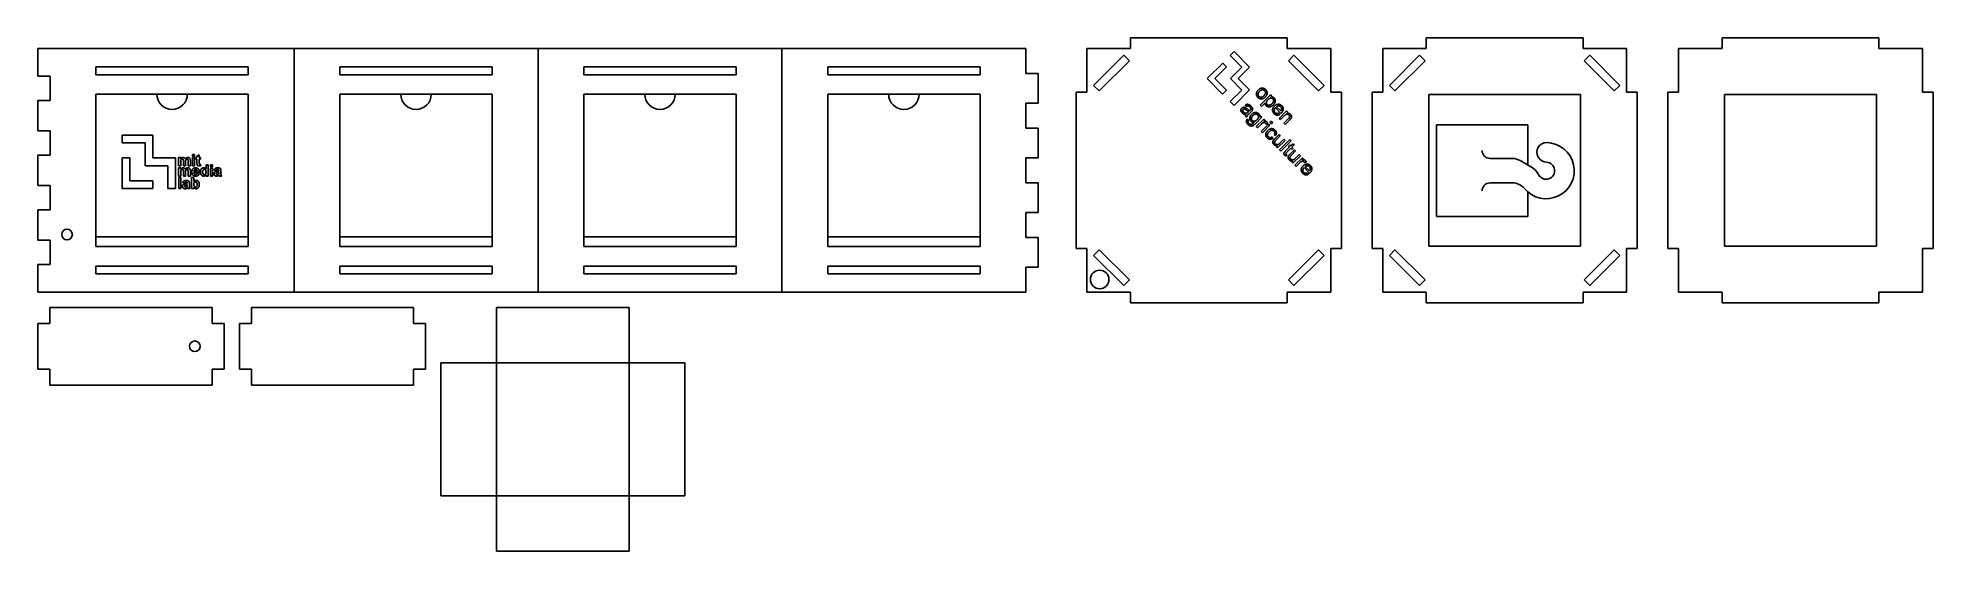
# Model space of a CAD drawing. Header units: millimetres. Extents: x -259 to 530, y -159 to 55.
import ezdxf

# ---------------------------------------------------------------- set-up
doc = ezdxf.new("R2010")
doc.units = ezdxf.units.MM
doc.linetypes.add('CENTERX2', pattern=[20.32, 12.7, -2.54, 2.54, -2.54])

msp = doc.modelspace()

# ---------------------------------------------------------------- linework, layer by layer
at = {"color": 7, "linetype": 'Continuous', "lineweight": 25}
for p, q in [((152.4, 50.8), (-259.08, 50.8)), ((-259.08, 50.8), (-259.08, 39.26)), ((152.4, 40.34), (152.4, 50.8)), ((195.96, 50.8), (177.8, 50.8)), ((177.8, 50.8), (177.8, 32.64)), ((193.17, 48.01), (180.59, 35.43)), ((195.5, 45.67), (193.17, 48.01)), ((195.96, 55.24), (195.96, 50.8)), ((261.24, 55.24), (195.96, 55.24)), ((239.14, 49.54), (237.53, 47.92)), ((237.53, 47.92), (242.38, 43.08)), ((245.59, 43.09), (239.14, 49.54)), ((261.24, 50.8), (261.24, 55.24)), ((279.4, 50.8), (261.24, 50.8)), ((264.03, 48.01), (261.7, 45.67)), ((276.61, 35.43), (264.03, 48.01)), ((279.4, 32.64), (279.4, 50.8)), ((300.99, 50.8), (300.99, 32.64)), ((319.15, 50.8), (300.99, 50.8)), ((316.36, 48.01), (303.78, 35.43)), ((318.69, 45.67), (316.36, 48.01)), ((319.15, 55.24), (319.15, 50.8)), ((384.43, 55.24), (319.15, 55.24)), ((384.43, 50.8), (384.43, 55.24)), ((402.59, 50.8), (384.43, 50.8)), ((387.22, 48.01), (384.89, 45.67)), ((399.8, 35.43), (387.22, 48.01)), ((402.59, 32.64), (402.59, 50.8)), ((424.18, 50.8), (424.18, 32.64)), ((442.34, 50.8), (424.18, 50.8)), ((442.34, 55.24), (442.34, 50.8)), ((507.62, 55.24), (442.34, 55.24)), ((507.62, 50.8), (507.62, 55.24)), ((525.78, 50.8), (507.62, 50.8)), ((525.78, 32.64), (525.78, 50.8)), ((-171.45, 43.18), (-234.95, 43.18)), ((-234.95, 43.18), (-234.95, 39.88)), ((-234.95, 39.88), (-171.45, 39.88)), ((-171.45, 39.88), (-171.45, 43.18)), ((-69.85, 43.18), (-133.35, 43.18)), ((-133.35, 43.18), (-133.35, 39.88)), ((-133.35, 39.88), (-69.85, 39.88)), ((-69.85, 39.88), (-69.85, 43.18)), ((-31.75, 43.18), (-31.75, 39.88)), ((31.75, 43.18), (-31.75, 43.18)), ((-31.75, 39.88), (31.75, 39.88)), ((31.75, 39.88), (31.75, 43.18)), ((133.35, 43.18), (69.85, 43.18)), ((69.85, 43.18), (69.85, 39.88)), ((69.85, 39.88), (133.35, 39.88)), ((133.35, 39.88), (133.35, 43.18)), ((157.48, 40.34), (152.4, 40.34)), ((157.48, 28.02), (157.48, 40.34)), ((182.93, 33.1), (195.5, 45.67)), ((234.35, 44.75), (227.89, 38.29)), ((231.14, 38.29), (235.97, 43.12)), ((235.97, 43.12), (234.35, 44.75)), ((242.38, 43.08), (237.56, 38.26)), ((240.8, 38.3), (245.59, 43.09)), ((261.7, 45.67), (274.27, 33.1)), ((306.12, 33.1), (318.69, 45.67)), ((384.89, 45.67), (397.46, 33.1)), ((-259.08, 39.26), (-254, 39.26)), ((-254, 39.26), (-254, 29.1)), ((-171.45, 31.75), (-234.95, 31.75)), ((-234.95, 31.75), (-234.95, -31.75)), ((-171.45, -31.75), (-171.45, 31.75)), ((-69.85, 31.75), (-133.35, 31.75)), ((-133.35, 31.75), (-133.35, -31.75)), ((-69.85, -31.75), (-69.85, 31.75)), ((31.75, 31.75), (-31.75, 31.75)), ((-31.75, 31.75), (-31.75, -31.75)), ((31.75, -31.75), (31.75, 31.75)), ((133.35, 31.75), (69.85, 31.75)), ((69.85, 31.75), (69.85, -31.75)), ((133.35, -31.75), (133.35, 31.75)), ((173.35, 32.64), (173.35, -32.64)), ((177.8, 32.64), (173.35, 32.64)), ((180.59, 35.43), (182.93, 33.1)), ((227.89, 38.29), (234.34, 31.84)), ((235.96, 33.46), (231.14, 38.29)), ((234.34, 31.84), (235.96, 33.46)), ((242.33, 33.5), (237.51, 28.67)), ((237.56, 38.26), (242.33, 33.5)), ((239.12, 27.06), (245.58, 33.52)), ((245.58, 33.52), (240.8, 38.3)), ((274.27, 33.1), (276.61, 35.43)), ((283.85, 32.64), (279.4, 32.64)), ((283.85, -32.64), (283.85, 32.64)), ((296.55, 32.64), (296.55, -32.64)), ((300.99, 32.64), (296.55, 32.64)), ((303.78, 35.43), (306.12, 33.1)), ((383.41, 31.62), (320.17, 31.62)), ((320.17, 31.62), (320.17, -31.62)), ((383.41, -31.62), (383.41, 31.62)), ((397.46, 33.1), (399.8, 35.43)), ((407.04, 32.64), (402.59, 32.64)), ((407.04, -32.64), (407.04, 32.64)), ((419.74, 32.64), (419.74, -32.64)), ((424.18, 32.64), (419.74, 32.64)), ((443.36, 31.62), (443.36, -31.62)), ((506.6, 31.62), (443.36, 31.62)), ((506.6, -31.62), (506.6, 31.62)), ((530.23, 32.64), (525.78, 32.64)), ((530.23, -32.64), (530.23, 32.64)), ((-259.08, 29.1), (-259.08, 16.47)), ((-254, 29.1), (-259.08, 29.1)), ((152.4, 28.02), (157.48, 28.02)), ((152.4, 17.55), (152.4, 28.02)), ((237.51, 28.67), (239.12, 27.06)), ((244.23, 26.65), (243.79, 27.24)), ((245.01, 24.31), (245.2, 24.5)), ((246.18, 24.41), (245.48, 23.71)), ((249.98, 27.2), (254.29, 31.51)), ((250.51, 26.67), (249.98, 27.2)), ((252.03, 28.19), (250.51, 26.67)), ((254.29, 31.51), (254.77, 31.03)), ((254.77, 31.03), (254.37, 30.62)), ((258.64, 23.77), (256.32, 26.09)), ((256.78, 26.5), (258.52, 24.76)), ((257.66, 23.91), (258.14, 23.3)), ((257.88, 21.69), (261, 24.8)), ((261, 24.8), (261.47, 24.33)), ((261.47, 24.33), (261.03, 23.89)), ((-259.08, 16.47), (-254, 16.47)), ((-254, 16.47), (-254, 6.31)), ((157.48, 17.55), (152.4, 17.55)), ((157.48, 5.23), (157.48, 17.55)), ((244.34, 22.24), (243.79, 22.79)), ((244.65, 21.41), (245.08, 20.82)), ((250.66, 22.14), (247.97, 19.45)), ((248.35, 18.23), (251.46, 21.34)), ((248.88, 17.7), (248.35, 18.23)), ((250.51, 19.33), (248.88, 17.7)), ((249.8, 22.25), (250.17, 22.63)), ((250.17, 22.63), (250.66, 22.14)), ((250.37, 16.21), (253.48, 19.32)), ((250.9, 15.68), (250.37, 16.21)), ((254.01, 18.79), (250.9, 15.68)), ((251.46, 21.34), (251.94, 20.86)), ((251.94, 20.86), (251.47, 20.39)), ((253.06, 19.55), (252.38, 19.24)), ((253.48, 19.32), (254.01, 18.79)), ((254.06, 19.9), (254.67, 20.5)), ((254.59, 19.37), (254.06, 19.9)), ((255.2, 19.98), (254.59, 19.37)), ((254.67, 20.5), (255.2, 19.98)), ((258.41, 21.16), (257.88, 21.69)), ((260.11, 22.86), (258.41, 21.16)), ((259.88, 19.69), (261.78, 21.58)), ((260.41, 19.16), (259.88, 19.69)), ((262.33, 21.07), (260.41, 19.16)), ((-211.18, 14.66), (-223.94, 14.66)), ((-223.94, 14.66), (-223.94, 11.47)), ((-223.94, 11.47), (-214.35, 11.47)), ((-214.35, 11.47), (-214.35, 1.94)), ((-211.18, 5.18), (-211.18, 14.66)), ((254.88, 13.98), (255.33, 13.39)), ((256.41, 14.56), (255.82, 15)), ((255.9, 13.05), (257.83, 14.98)), ((258.36, 14.45), (256.63, 12.72)), ((256.77, 9.81), (257.22, 10.27)), ((257.24, 9.34), (256.77, 9.81)), ((260.35, 12.45), (257.24, 9.34)), ((257.83, 14.98), (258.36, 14.45)), ((258.07, 8.51), (262.37, 12.81)), ((258.59, 7.98), (258.07, 8.51)), ((258.16, 11.31), (259.83, 12.98)), ((262.89, 12.28), (258.59, 7.98)), ((259.83, 12.98), (260.35, 12.45)), ((260.43, 7.97), (262.22, 9.76)), ((262.74, 9.24), (260.92, 7.42)), ((261.83, 10.15), (262.24, 10.56)), ((262.22, 9.76), (261.83, 10.15)), ((262.24, 10.56), (262.63, 10.17)), ((262.27, 6.68), (264.2, 8.61)), ((262.37, 12.81), (262.89, 12.28)), ((262.63, 10.17), (263.4, 10.94)), ((263.28, 8.71), (262.74, 9.24)), ((264.73, 8.08), (263, 6.35)), ((264.24, 10.74), (263.15, 9.65)), ((263.15, 9.65), (263.69, 9.12)), ((263.69, 9.12), (263.28, 8.71)), ((263.4, 10.94), (264.24, 10.74)), ((264.2, 8.61), (264.73, 8.08)), ((-259.08, 6.31), (-259.08, -6.31)), ((-254, 6.31), (-259.08, 6.31)), ((-223.94, 5.18), (-223.94, -7.61)), ((-220.73, 5.18), (-223.94, 5.18)), ((-220.73, -4.39), (-220.73, 5.18)), ((-214.35, 1.94), (-204.91, 1.94)), ((-201.72, 5.18), (-211.18, 5.18)), ((-204.91, 1.94), (-204.91, -7.61)), ((-201.72, -7.61), (-201.72, 5.18)), ((-200.5, 5.32), (-199.61, 5.32)), ((-200.5, 1.94), (-200.5, 5.32)), ((-199.61, 1.94), (-200.5, 1.94)), ((-200.5, 1.02), (-199.61, 1.02)), ((-200.5, -2.36), (-200.5, 1.02)), ((-199.61, 5.32), (-199.61, 4.87)), ((-199.61, 3.59), (-199.61, 1.94)), ((-199.61, 1.02), (-199.61, 0.57)), ((-198.48, 1.94), (-198.48, 3.8)), ((-197.59, 1.94), (-198.48, 1.94)), ((-197.59, 3.57), (-197.59, 1.94)), ((-196.47, 1.94), (-196.47, 3.88)), ((-195.58, 1.94), (-196.47, 1.94)), ((-195.58, 4.09), (-195.58, 1.94)), ((-194.69, 5.79), (-194.69, 6.57)), ((-194.69, 6.57), (-193.8, 6.57)), ((-193.8, 5.79), (-194.69, 5.79)), ((-194.69, 1.94), (-194.69, 5.32)), ((-194.69, 5.32), (-193.8, 5.32)), ((-193.8, 1.94), (-194.69, 1.94)), ((-193.8, 6.57), (-193.8, 5.79)), ((-193.8, 5.32), (-193.8, 1.94)), ((-193.27, 4.67), (-193.27, 5.32)), ((-193.27, 5.32), (-192.85, 5.32)), ((-192.85, 4.67), (-193.27, 4.67)), ((-192.85, 5.97), (-191.96, 6.51)), ((-192.85, 5.32), (-192.85, 5.97)), ((-192.85, 3.17), (-192.85, 4.67)), ((-191.96, 6.51), (-191.96, 5.32)), ((-191.96, 5.32), (-191.31, 5.32)), ((-191.31, 4.67), (-191.96, 4.67)), ((-191.96, 4.67), (-191.96, 3.22)), ((-191.34, 2.62), (-191.25, 2)), ((-191.31, 5.32), (-191.31, 4.67)), ((-189.06, 0.62), (-189.06, 2.27)), ((-189.06, 2.27), (-188.17, 2.27)), ((-188.17, 2.27), (-188.17, -2.36)), ((-187.22, 1.5), (-187.22, 2.27)), ((-187.22, 2.27), (-186.33, 2.27)), ((-186.33, 1.5), (-187.22, 1.5)), ((-187.22, -2.36), (-187.22, 1.02)), ((-187.22, 1.02), (-186.33, 1.02)), ((-186.33, 2.27), (-186.33, 1.5)), ((-186.33, 1.02), (-186.33, -2.36)), ((-184.85, 0.02), (-185.62, 0.13)), ((152.4, -5.23), (152.4, 5.23)), ((152.4, 5.23), (157.48, 5.23)), ((261.04, 6.47), (260.65, 5.93)), ((263.14, 3.44), (263.59, 3.9)), ((263.61, 2.97), (263.14, 3.44)), ((266.72, 6.08), (263.61, 2.97)), ((264.44, 2.13), (267.56, 5.25)), ((264.97, 1.6), (264.44, 2.13)), ((264.53, 4.94), (266.2, 6.61)), ((266.6, 3.24), (264.97, 1.6)), ((266.2, 6.61), (266.72, 6.08)), ((267.56, 5.25), (268.03, 4.77)), ((268.03, 4.77), (267.56, 4.3)), ((270.57, -1.15), (268.25, 1.17)), ((269.15, 3.46), (268.48, 3.15)), ((268.71, 1.57), (270.45, -0.17)), ((-259.08, -6.31), (-254, -6.31)), ((-254, -6.31), (-254, -16.47)), ((-223.94, -7.61), (-211.18, -7.61)), ((-211.18, -4.39), (-220.73, -4.39)), ((-211.18, -7.61), (-211.18, -4.39)), ((-204.91, -7.61), (-201.72, -7.61)), ((-199.61, -2.36), (-200.5, -2.36)), ((-200.38, -7.61), (-200.38, -2.99)), ((-200.38, -2.99), (-199.49, -2.99)), ((-199.49, -7.61), (-200.38, -7.61)), ((-199.61, -0.71), (-199.61, -2.36)), ((-199.49, -2.99), (-199.49, -7.61)), ((-198.01, -5.24), (-198.78, -5.12)), ((-198.48, -2.36), (-198.48, -0.49)), ((-197.59, -2.36), (-198.48, -2.36)), ((-197.59, -0.72), (-197.59, -2.36)), ((-196.88, -5.36), (-196.88, -5.27)), ((-196.88, -6.18), (-196.88, -6.01)), ((-195.76, -7.61), (-196.65, -7.61)), ((-196.47, -2.36), (-196.47, -0.41)), ((-195.58, -2.36), (-196.47, -2.36)), ((-195.99, -5.47), (-195.99, -6.5)), ((-195.58, -0.21), (-195.58, -2.36)), ((-195.05, -7.61), (-195.05, -2.99)), ((-195.05, -2.99), (-194.16, -2.99)), ((-194.16, -7.61), (-195.05, -7.61)), ((-194.16, -2.99), (-194.16, -4.63)), ((-194.16, -7.12), (-194.16, -7.61)), ((-191.85, -0.93), (-194.1, -0.93)), ((-194.08, -0.4), (-192.73, -0.4)), ((-192.79, -1.29), (-191.9, -1.41)), ((-189.06, -2.36), (-189.06, -1.87)), ((-188.17, -2.36), (-189.06, -2.36)), ((-186.33, -2.36), (-187.22, -2.36)), ((-183.73, -0.1), (-183.73, -0.02)), ((-183.73, -0.92), (-183.73, -0.76)), ((-182.6, -2.36), (-183.49, -2.36)), ((-182.84, -0.21), (-182.84, -1.25)), ((157.48, -5.23), (152.4, -5.23)), ((157.48, -17.55), (157.48, -5.23)), ((269.59, -1.01), (270.07, -1.63)), ((-259.08, -16.47), (-259.08, -29.1)), ((-254, -16.47), (-259.08, -16.47)), ((152.4, -17.55), (157.48, -17.55)), ((152.4, -28.02), (152.4, -17.55)), ((-259.08, -29.1), (-254, -29.1)), ((-254, -29.1), (-254, -39.26)), ((157.48, -28.02), (152.4, -28.02)), ((157.48, -40.34), (157.48, -28.02)), ((-259.08, -39.26), (-259.08, -50.8)), ((-254, -39.26), (-259.08, -39.26)), ((-234.95, -31.75), (-171.45, -31.75)), ((-133.35, -31.75), (-69.85, -31.75)), ((-31.75, -31.75), (31.75, -31.75)), ((69.85, -31.75), (133.35, -31.75)), ((173.35, -32.64), (177.8, -32.64)), ((177.8, -32.64), (177.8, -50.8)), ((182.93, -33.1), (180.59, -35.43)), ((180.59, -35.43), (193.17, -48.01)), ((195.5, -45.67), (182.93, -33.1)), ((274.27, -33.1), (261.7, -45.67)), ((264.03, -48.01), (276.61, -35.43)), ((276.61, -35.43), (274.27, -33.1)), ((279.4, -32.64), (283.85, -32.64)), ((279.4, -50.8), (279.4, -32.64)), ((296.55, -32.64), (300.99, -32.64)), ((300.99, -32.64), (300.99, -50.8)), ((306.12, -33.1), (303.78, -35.43)), ((303.78, -35.43), (316.36, -48.01)), ((318.69, -45.67), (306.12, -33.1)), ((320.17, -31.62), (383.41, -31.62)), ((397.46, -33.1), (384.89, -45.67)), ((387.22, -48.01), (399.8, -35.43)), ((399.8, -35.43), (397.46, -33.1)), ((402.59, -32.64), (407.04, -32.64)), ((402.59, -50.8), (402.59, -32.64)), ((419.74, -32.64), (424.18, -32.64)), ((424.18, -32.64), (424.18, -50.8)), ((443.36, -31.62), (506.6, -31.62)), ((525.78, -50.8), (525.78, -32.64)), ((525.78, -32.64), (530.23, -32.64)), ((-171.45, -39.88), (-234.95, -39.88)), ((-234.95, -39.88), (-234.95, -43.18)), ((-234.95, -43.18), (-171.45, -43.18)), ((-171.45, -43.18), (-171.45, -39.88)), ((-69.85, -39.88), (-133.35, -39.88)), ((-133.35, -39.88), (-133.35, -43.18)), ((-133.35, -43.18), (-69.85, -43.18)), ((-69.85, -43.18), (-69.85, -39.88)), ((31.75, -39.88), (-31.75, -39.88)), ((-31.75, -39.88), (-31.75, -43.18)), ((-31.75, -43.18), (31.75, -43.18)), ((31.75, -43.18), (31.75, -39.88)), ((133.35, -39.88), (69.85, -39.88)), ((69.85, -39.88), (69.85, -43.18)), ((69.85, -43.18), (133.35, -43.18)), ((133.35, -43.18), (133.35, -39.88)), ((152.4, -40.34), (157.48, -40.34)), ((152.4, -50.8), (152.4, -40.34)), ((193.17, -48.01), (195.5, -45.67)), ((261.7, -45.67), (264.03, -48.01)), ((316.36, -48.01), (318.69, -45.67)), ((384.89, -45.67), (387.22, -48.01)), ((-259.08, -50.8), (152.4, -50.8)), ((177.8, -50.8), (195.96, -50.8)), ((195.96, -50.8), (195.96, -55.24)), ((195.96, -55.24), (261.24, -55.24)), ((261.24, -55.24), (261.24, -50.8)), ((261.24, -50.8), (279.4, -50.8)), ((300.99, -50.8), (319.15, -50.8)), ((319.15, -50.8), (319.15, -55.24)), ((319.15, -55.24), (384.43, -55.24)), ((384.43, -55.24), (384.43, -50.8)), ((384.43, -50.8), (402.59, -50.8)), ((424.18, -50.8), (442.34, -50.8)), ((442.34, -50.8), (442.34, -55.24)), ((442.34, -55.24), (507.62, -55.24)), ((507.62, -55.24), (507.62, -50.8)), ((507.62, -50.8), (525.78, -50.8)), ((-254.08, -57.15), (-254.08, -63.82)), ((-186.52, -57.15), (-254.08, -57.15)), ((-186.52, -63.82), (-186.52, -57.15)), ((-170.17, -57.15), (-170.17, -63.82)), ((-102.6, -57.15), (-170.17, -57.15)), ((-102.6, -63.82), (-102.6, -57.15)), ((-68.14, -57.15), (-68.14, -80.26)), ((-12.77, -57.15), (-68.14, -57.15)), ((-12.77, -80.26), (-12.77, -57.15)), ((-254.08, -63.82), (-259.08, -63.82)), ((-259.08, -63.82), (-259.08, -82.87)), ((-181.52, -63.82), (-186.52, -63.82)), ((-181.52, -82.87), (-181.52, -63.82)), ((-175.17, -63.82), (-175.17, -82.87)), ((-170.17, -63.82), (-175.17, -63.82)), ((-97.6, -63.82), (-102.6, -63.82)), ((-97.6, -82.87), (-97.6, -63.82)), ((-259.08, -82.87), (-254.08, -82.87)), ((-254.08, -82.87), (-254.08, -89.53)), ((-186.52, -82.87), (-181.52, -82.87)), ((-186.52, -89.53), (-186.52, -82.87)), ((-175.17, -82.87), (-170.17, -82.87)), ((-170.17, -82.87), (-170.17, -89.53)), ((-102.6, -82.87), (-97.6, -82.87)), ((-102.6, -89.53), (-102.6, -82.87)), ((-91.25, -80.26), (-91.25, -135.64)), ((-68.14, -80.26), (-91.25, -80.26)), ((10.35, -80.26), (-12.77, -80.26)), ((10.35, -135.64), (10.35, -80.26)), ((-254.08, -89.53), (-186.52, -89.53)), ((-170.17, -89.53), (-102.6, -89.53)), ((-91.25, -135.64), (-68.14, -135.64)), ((-68.14, -135.64), (-68.14, -158.75)), ((-12.77, -135.64), (10.35, -135.64)), ((-12.77, -158.75), (-12.77, -135.64)), ((-68.14, -158.75), (-12.77, -158.75))]:
    msp.add_line(p, q, dxfattribs=at)
at = {"color": 7, "linetype": 'Continuous'}
for p, q in [((-152.4, 50.8), (-152.4, -50.8)), ((-50.8, 50.8), (-50.8, -50.8)), ((50.8, 50.8), (50.8, -50.8)), ((-196.85, 31.75), (-209.55, 31.75)), ((-95.25, 31.75), (-107.95, 31.75)), ((6.35, 31.75), (-6.35, 31.75)), ((107.95, 31.75), (95.25, 31.75)), ((323.34, 18.92), (361.44, 18.92)), ((323.34, 18.92), (361.44, 18.92)), ((323.34, 18.92), (323.34, -19.18)), ((361.44, 18.92), (361.44, 2.25)), ((355.09, 4.95), (345.69, 4.95)), ((362.96, 1.36), (358.3, 4.09)), ((365.77, 5.57), (365.86, 5.42)), ((345.69, -5.21), (355.09, -5.21)), ((361.44, -9.01), (361.44, -19.18)), ((323.34, -19.18), (361.44, -19.18)), ((-234.95, -27.69), (-171.45, -27.69)), ((-133.35, -27.69), (-69.85, -27.69)), ((-31.75, -27.69), (31.75, -27.69)), ((69.85, -27.69), (133.35, -27.69)), ((-68.14, -80.26), (-12.77, -80.26)), ((-68.14, -80.26), (-68.14, -135.64)), ((-12.77, -80.26), (-12.77, -135.64)), ((-12.77, -135.64), (-68.14, -135.64))]:
    msp.add_line(p, q, dxfattribs=at)
at = {"color": 7, "linetype": 'CENTERX2'}
msp.add_line((-234.95, 31.75), (-234.95, -27.69), dxfattribs=at)
at = {"color": 7, "linetype": 'Continuous', "lineweight": 25}
for centre, radius in [((-246.95, -26.75), 2.22), ((183.12, -45.48), 3.87), ((-193.74, -73.34), 2.22)]:
    msp.add_circle(centre, radius, dxfattribs=at)
at = {"color": 7, "linetype": 'Continuous'}
for centre, radius, start, end in [((-203.2, 31.75), 6.35, 180, 0), ((-101.6, 31.75), 6.35, 180, 0), ((0, 31.75), 6.35, 180, 0), ((101.6, 31.75), 6.35, 180, 0), ((345.69, 8.26), 3.3, 180, 270), ((369.06, -0.13), 11.7, 219.28941, 88.703), ((369.24, 7.57), 4, 88.703, 210), ((355.09, -1.4), 6.35, 59.70455, 90), ((359.11, -5.22), 7.62, 27.09131, 59.70455), ((369.32, 7.42), 4, 210, 268.03638), ((369.06, -0.13), 3.56, 207.09131, 88.03638), ((345.69, -8.51), 3.3, 90, 180), ((355.09, -11.56), 6.35, 39.28941, 90)]:
    msp.add_arc(centre, radius, start, end, dxfattribs=at)
at = {"color": 7, "linetype": 'Continuous', "lineweight": 25}
for points, knots in [([(249.02, 30.41), (248.96, 30.47), (248.86, 30.57), (248.73, 30.75), (248.62, 30.92), (248.53, 31.11), (248.46, 31.29), (248.41, 31.49), (248.38, 31.69), (248.38, 31.89), (248.39, 32.09), (248.43, 32.3), (248.5, 32.5), (248.59, 32.71), (248.7, 32.91), (248.84, 33.11), (249, 33.31), (249.12, 33.43), (249.18, 33.5)], [0, 0, 0, 0, 0.064407, 0.126289, 0.185897, 0.243642, 0.30091, 0.357638, 0.414613, 0.472496, 0.531237, 0.590598, 0.651629, 0.714492, 0.780349, 0.849628, 0.922629, 1, 1, 1, 1]), ([(249.73, 32.96), (249.68, 32.91), (249.59, 32.81), (249.46, 32.67), (249.36, 32.52), (249.27, 32.37), (249.2, 32.23), (249.14, 32.09), (249.11, 31.94), (249.09, 31.8), (249.09, 31.67), (249.1, 31.53), (249.12, 31.41), (249.16, 31.28), (249.21, 31.17), (249.28, 31.05), (249.36, 30.95), (249.42, 30.88), (249.45, 30.85)], [0, 0, 0, 0, 0.085537, 0.165515, 0.240759, 0.311176, 0.378367, 0.442021, 0.502421, 0.561582, 0.618704, 0.673953, 0.727435, 0.780812, 0.833786, 0.88797, 0.942822, 1, 1, 1, 1]), ([(249.18, 33.5), (249.26, 33.57), (249.39, 33.7), (249.61, 33.87), (249.83, 34.02), (250.05, 34.14), (250.27, 34.22), (250.5, 34.28), (250.72, 34.31), (250.87, 34.3), (250.95, 34.3)], [0, 0, 0, 0, 0.148284, 0.287299, 0.418453, 0.542595, 0.661179, 0.77602, 0.888114, 1, 1, 1, 1]), ([(251.83, 33.23), (251.8, 33.26), (251.74, 33.32), (251.63, 33.4), (251.52, 33.47), (251.4, 33.52), (251.28, 33.56), (251.15, 33.58), (251.02, 33.6), (250.88, 33.59), (250.74, 33.58), (250.6, 33.54), (250.45, 33.49), (250.31, 33.42), (250.17, 33.33), (250.02, 33.22), (249.87, 33.1), (249.78, 33.01), (249.73, 32.96)], [0, 0, 0, 0, 0.057236, 0.112144, 0.16594, 0.219438, 0.272379, 0.32642, 0.381259, 0.438439, 0.497085, 0.558171, 0.621228, 0.687798, 0.758995, 0.834316, 0.914375, 1, 1, 1, 1]), ([(250.95, 34.3), (251.01, 34.29), (251.13, 34.28), (251.31, 34.24), (251.48, 34.19), (251.65, 34.12), (251.82, 34.03), (251.97, 33.93), (252.13, 33.8), (252.22, 33.71), (252.27, 33.67)], [0, 0, 0, 0, 0.123458, 0.24543, 0.366147, 0.488526, 0.611431, 0.736685, 0.866696, 1, 1, 1, 1]), ([(251.58, 31.14), (251.62, 31.19), (251.71, 31.28), (251.83, 31.43), (251.93, 31.57), (252.02, 31.71), (252.09, 31.85), (252.14, 32), (252.17, 32.14), (252.19, 32.28), (252.19, 32.42), (252.18, 32.55), (252.16, 32.68), (252.12, 32.8), (252.07, 32.92), (252, 33.03), (251.93, 33.13), (251.87, 33.2), (251.83, 33.23)], [0, 0, 0, 0, 0.083753, 0.162615, 0.236702, 0.306646, 0.373128, 0.436979, 0.498079, 0.557463, 0.615362, 0.671363, 0.726085, 0.780035, 0.83373, 0.887489, 0.942781, 1, 1, 1, 1]), ([(252.27, 33.67), (252.32, 33.61), (252.42, 33.51), (252.55, 33.34), (252.66, 33.16), (252.75, 32.98), (252.82, 32.79), (252.87, 32.6), (252.9, 32.4), (252.9, 32.2), (252.89, 31.99), (252.85, 31.79), (252.79, 31.59), (252.71, 31.39), (252.6, 31.19), (252.47, 31), (252.32, 30.81), (252.21, 30.69), (252.15, 30.63)], [0, 0, 0, 0, 0.064654, 0.126741, 0.186832, 0.245868, 0.303674, 0.361514, 0.419963, 0.479353, 0.539578, 0.599547, 0.660426, 0.72282, 0.787354, 0.854794, 0.925688, 1, 1, 1, 1]), ([(242.46, 23.97), (242.42, 24.01), (242.34, 24.09), (242.24, 24.22), (242.15, 24.35), (242.07, 24.48), (242.01, 24.61), (241.97, 24.75), (241.94, 24.88), (241.92, 25.01), (241.92, 25.14), (241.94, 25.26), (241.96, 25.38), (242, 25.5), (242.06, 25.62), (242.12, 25.72), (242.2, 25.83), (242.26, 25.89), (242.29, 25.92)], [0, 0, 0, 0, 0.079659, 0.154966, 0.225798, 0.293973, 0.358332, 0.420736, 0.481322, 0.540729, 0.599261, 0.655897, 0.711767, 0.767649, 0.823519, 0.880308, 0.93884, 1, 1, 1, 1]), ([(242.29, 25.92), (242.33, 25.96), (242.41, 26.03), (242.53, 26.12), (242.67, 26.19), (242.81, 26.24), (242.96, 26.28), (243.1, 26.29), (243.25, 26.29), (243.39, 26.27), (243.53, 26.24), (243.67, 26.19), (243.81, 26.13), (243.9, 26.09), (243.94, 26.06)], [0, 0, 0, 0, 0.088433, 0.174146, 0.258663, 0.343102, 0.426745, 0.50862, 0.588627, 0.668613, 0.749412, 0.831419, 0.914554, 1, 1, 1, 1]), ([(244.07, 23.28), (243.98, 23.28), (243.81, 23.3), (243.57, 23.35), (243.35, 23.41), (243.15, 23.48), (242.96, 23.58), (242.79, 23.69), (242.62, 23.82), (242.52, 23.92), (242.46, 23.97)], [0, 0, 0, 0, 0.146815, 0.284033, 0.411004, 0.529634, 0.644656, 0.760301, 0.878665, 1, 1, 1, 1]), ([(242.87, 25.38), (242.84, 25.34), (242.77, 25.27), (242.71, 25.14), (242.68, 25.01), (242.67, 24.86), (242.7, 24.71), (242.77, 24.55), (242.87, 24.4), (242.96, 24.31), (243, 24.26)], [0, 0, 0, 0, 0.113422, 0.221386, 0.330936, 0.444895, 0.565747, 0.694466, 0.838644, 1, 1, 1, 1]), ([(244.14, 25.16), (244.08, 25.2), (243.97, 25.28), (243.82, 25.39), (243.69, 25.46), (243.58, 25.52), (243.48, 25.55), (243.38, 25.57), (243.29, 25.57), (243.19, 25.56), (243.1, 25.53), (243.02, 25.49), (242.94, 25.44), (242.89, 25.4), (242.87, 25.38)], [0, 0, 0, 0, 0.151482, 0.279854, 0.384715, 0.468549, 0.539279, 0.60686, 0.672494, 0.738688, 0.804282, 0.867673, 0.933307, 1, 1, 1, 1]), ([(243, 24.26), (243.06, 24.21), (243.16, 24.12), (243.32, 24), (243.5, 23.91), (243.68, 23.84), (243.86, 23.8), (244.04, 23.8), (244.22, 23.81), (244.34, 23.85), (244.39, 23.86)], [0, 0, 0, 0, 0.137699, 0.269156, 0.39705, 0.523625, 0.646903, 0.765301, 0.882494, 1, 1, 1, 1]), ([(243.79, 27.24), (243.85, 27.28), (243.98, 27.36), (244.17, 27.45), (244.36, 27.51), (244.55, 27.55), (244.74, 27.55), (244.94, 27.53), (245.14, 27.47), (245.34, 27.39), (245.55, 27.28), (245.75, 27.14), (245.96, 26.98), (246.08, 26.86), (246.15, 26.79)], [0, 0, 0, 0, 0.0868104, 0.1674321, 0.2423829, 0.3134354, 0.3837856, 0.4565001, 0.534096, 0.6170192, 0.7051348, 0.7981196, 0.8962207, 1, 1, 1, 1]), ([(243.94, 26.06), (243.98, 26.04), (244.06, 25.99), (244.19, 25.9), (244.33, 25.8), (244.44, 25.72), (244.49, 25.67)], [0, 0, 0, 0, 0.187682, 0.41746, 0.687649, 1, 1, 1, 1]), ([(245.2, 24.5), (245.17, 24.52), (245.09, 24.55), (244.98, 24.61), (244.86, 24.67), (244.73, 24.75), (244.59, 24.84), (244.45, 24.94), (244.3, 25.05), (244.19, 25.12), (244.14, 25.16)], [0, 0, 0, 0, 0.092089, 0.193374, 0.304033, 0.423766, 0.553514, 0.692528, 0.841452, 1, 1, 1, 1]), ([(245.64, 26.43), (245.61, 26.46), (245.55, 26.52), (245.46, 26.6), (245.37, 26.66), (245.28, 26.72), (245.2, 26.77), (245.12, 26.81), (245.04, 26.83), (244.96, 26.85), (244.88, 26.86), (244.79, 26.86), (244.71, 26.85), (244.62, 26.83), (244.53, 26.8), (244.43, 26.76), (244.33, 26.71), (244.27, 26.67), (244.23, 26.65)], [0, 0, 0, 0, 0.080343, 0.155887, 0.226869, 0.291837, 0.353251, 0.410762, 0.464277, 0.514838, 0.565197, 0.61691, 0.671425, 0.729208, 0.790901, 0.855931, 0.925656, 1, 1, 1, 1]), ([(245.48, 23.71), (245.42, 23.65), (245.31, 23.54), (245.15, 23.38), (245.01, 23.23), (244.89, 23.11), (244.79, 22.99), (244.7, 22.9), (244.63, 22.82), (244.57, 22.73), (244.5, 22.63), (244.44, 22.5), (244.38, 22.37), (244.35, 22.28), (244.34, 22.24)], [0, 0, 0, 0, 0.132151, 0.250857, 0.357521, 0.451226, 0.532478, 0.600767, 0.657104, 0.700646, 0.774679, 0.848589, 0.924103, 1, 1, 1, 1]), ([(244.39, 23.86), (244.44, 23.88), (244.54, 23.93), (244.69, 24.03), (244.85, 24.15), (244.95, 24.25), (245.01, 24.31)], [0, 0, 0, 0, 0.198338, 0.429837, 0.69558, 1, 1, 1, 1]), ([(244.49, 25.67), (244.55, 25.63), (244.66, 25.54), (244.83, 25.42), (244.98, 25.31), (245.12, 25.2), (245.26, 25.11), (245.39, 25.04), (245.5, 24.97), (245.58, 24.93), (245.61, 24.91)], [0, 0, 0, 0, 0.162111, 0.313471, 0.454112, 0.584072, 0.703658, 0.81271, 0.911318, 1, 1, 1, 1]), ([(245.61, 24.91), (245.63, 24.93), (245.66, 24.96), (245.7, 25), (245.73, 25.03), (245.75, 25.04), (245.75, 25.05)], [0, 0, 0, 0, 0.360393, 0.64415, 0.860319, 1, 1, 1, 1]), ([(246.06, 25.65), (246.06, 25.69), (246.05, 25.75), (246.03, 25.85), (245.99, 25.94), (245.94, 26.04), (245.88, 26.14), (245.81, 26.24), (245.73, 26.34), (245.67, 26.4), (245.64, 26.43)], [0, 0, 0, 0, 0.105847, 0.215286, 0.328726, 0.448229, 0.57354, 0.706337, 0.848587, 1, 1, 1, 1]), ([(245.75, 25.05), (245.78, 25.07), (245.83, 25.13), (245.89, 25.2), (245.95, 25.28), (245.99, 25.36), (246.03, 25.43), (246.05, 25.51), (246.06, 25.58), (246.06, 25.63), (246.06, 25.65)], [0, 0, 0, 0, 0.1576541, 0.3046187, 0.4405254, 0.5664446, 0.6828102, 0.7935989, 0.8974056, 1, 1, 1, 1]), ([(246.15, 26.79), (246.21, 26.73), (246.33, 26.61), (246.49, 26.42), (246.61, 26.23), (246.71, 26.06), (246.77, 25.89), (246.82, 25.73), (246.84, 25.59), (246.84, 25.45), (246.82, 25.32), (246.78, 25.18), (246.72, 25.05), (246.67, 24.97), (246.64, 24.92)], [0, 0, 0, 0, 0.127041, 0.242227, 0.34588, 0.439506, 0.524276, 0.600675, 0.670181, 0.733732, 0.795746, 0.8603, 0.927902, 1, 1, 1, 1]), ([(246.64, 24.92), (246.63, 24.91), (246.61, 24.88), (246.57, 24.83), (246.52, 24.78), (246.47, 24.71), (246.41, 24.65), (246.34, 24.57), (246.26, 24.5), (246.21, 24.44), (246.18, 24.41)], [0, 0, 0, 0, 0.076996, 0.167587, 0.27166, 0.389712, 0.521453, 0.66707, 0.826581, 1, 1, 1, 1]), ([(246.37, 23.35), (246.45, 23.42), (246.6, 23.56), (246.84, 23.74), (247.09, 23.89), (247.31, 23.99), (247.49, 24.06), (247.63, 24.1), (247.76, 24.13), (247.89, 24.15), (248.02, 24.16), (248.15, 24.16), (248.28, 24.15), (248.41, 24.13), (248.53, 24.1), (248.66, 24.06), (248.78, 24.01), (248.9, 23.95), (249.01, 23.88), (249.12, 23.8), (249.23, 23.71), (249.3, 23.64), (249.33, 23.61)], [0, 0, 0, 0, 0.0926664, 0.1827547, 0.27066, 0.3575245, 0.4004635, 0.4420169, 0.4825709, 0.5225817, 0.561499, 0.6007, 0.639305, 0.6782189, 0.7169707, 0.7559144, 0.7947173, 0.8340802, 0.8742274, 0.9150688, 0.9568323, 1, 1, 1, 1]), ([(252.15, 30.63), (252.1, 30.58), (252, 30.48), (251.85, 30.35), (251.71, 30.24), (251.57, 30.13), (251.43, 30.05), (251.29, 29.97), (251.16, 29.91), (251.02, 29.86), (250.89, 29.82), (250.76, 29.8), (250.63, 29.78), (250.49, 29.78), (250.36, 29.78), (250.23, 29.79), (250.09, 29.82), (249.91, 29.86), (249.7, 29.94), (249.45, 30.06), (249.22, 30.22), (249.09, 30.35), (249.02, 30.41)], [0, 0, 0, 0, 0.058151, 0.113208, 0.165274, 0.214195, 0.260971, 0.304911, 0.346514, 0.386023, 0.424148, 0.461976, 0.49937, 0.53653, 0.574012, 0.611673, 0.649716, 0.688336, 0.765696, 0.842807, 0.920369, 1, 1, 1, 1]), ([(249.45, 30.85), (249.48, 30.82), (249.55, 30.76), (249.66, 30.68), (249.77, 30.61), (249.89, 30.56), (250.01, 30.52), (250.14, 30.5), (250.27, 30.49), (250.41, 30.49), (250.55, 30.51), (250.69, 30.55), (250.84, 30.6), (250.98, 30.67), (251.13, 30.76), (251.28, 30.87), (251.43, 31), (251.53, 31.09), (251.58, 31.14)], [0, 0, 0, 0, 0.0563708, 0.1110815, 0.1641292, 0.2169358, 0.2693934, 0.3229421, 0.3777027, 0.4343616, 0.4930438, 0.553699, 0.6174937, 0.6845974, 0.7558467, 0.8322044, 0.9133624, 1, 1, 1, 1]), ([(252.45, 26.98), (252.41, 27.02), (252.33, 27.11), (252.23, 27.25), (252.14, 27.4), (252.09, 27.56), (252.05, 27.72), (252.02, 27.88), (252.01, 28.03), (252.02, 28.14), (252.03, 28.19)], [0, 0, 0, 0, 0.137544, 0.269039, 0.39714, 0.523325, 0.647981, 0.76733, 0.884569, 1, 1, 1, 1]), ([(255.46, 27.27), (255.38, 27.2), (255.22, 27.05), (254.97, 26.86), (254.71, 26.7), (254.48, 26.6), (254.29, 26.53), (254.15, 26.49), (254.02, 26.47), (253.88, 26.45), (253.75, 26.45), (253.61, 26.45), (253.48, 26.47), (253.34, 26.49), (253.21, 26.53), (253.09, 26.57), (252.97, 26.62), (252.86, 26.68), (252.75, 26.74), (252.64, 26.81), (252.54, 26.89), (252.48, 26.95), (252.45, 26.98)], [0, 0, 0, 0, 0.0974118, 0.1907901, 0.2813164, 0.3697156, 0.4130083, 0.4549819, 0.4958618, 0.536296, 0.5764922, 0.6163087, 0.655976, 0.696139, 0.735808, 0.7747103, 0.813012, 0.85056, 0.8881878, 0.925151, 0.9625497, 1, 1, 1, 1]), ([(253.19, 29.46), (253.15, 29.41), (253.05, 29.31), (252.93, 29.16), (252.82, 29.02), (252.73, 28.88), (252.66, 28.74), (252.6, 28.6), (252.57, 28.46), (252.55, 28.33), (252.54, 28.2), (252.55, 28.07), (252.57, 27.95), (252.6, 27.84), (252.64, 27.73), (252.7, 27.63), (252.77, 27.53), (252.82, 27.48), (252.85, 27.45)], [0, 0, 0, 0, 0.090117, 0.174029, 0.252739, 0.326443, 0.39526, 0.460221, 0.522294, 0.581233, 0.637958, 0.69204, 0.744579, 0.795671, 0.845795, 0.896552, 0.947635, 1, 1, 1, 1]), ([(252.85, 27.45), (252.88, 27.42), (252.94, 27.37), (253.04, 27.3), (253.14, 27.24), (253.25, 27.19), (253.37, 27.16), (253.49, 27.14), (253.62, 27.14), (253.75, 27.14), (253.89, 27.16), (254.03, 27.2), (254.18, 27.26), (254.32, 27.33), (254.47, 27.43), (254.62, 27.54), (254.77, 27.67), (254.87, 27.77), (254.92, 27.81)], [0, 0, 0, 0, 0.051851, 0.102062, 0.152142, 0.202345, 0.252841, 0.305282, 0.359206, 0.416242, 0.47548, 0.537257, 0.602511, 0.671973, 0.745528, 0.824805, 0.909372, 1, 1, 1, 1]), ([(255.28, 29.83), (255.25, 29.86), (255.2, 29.91), (255.1, 29.98), (254.99, 30.03), (254.88, 30.07), (254.77, 30.1), (254.64, 30.12), (254.51, 30.12), (254.37, 30.11), (254.22, 30.09), (254.08, 30.05), (253.93, 30), (253.78, 29.92), (253.64, 29.83), (253.49, 29.72), (253.34, 29.6), (253.24, 29.5), (253.19, 29.46)], [0, 0, 0, 0, 0.049657, 0.098858, 0.148225, 0.198067, 0.249202, 0.302544, 0.359066, 0.418265, 0.480193, 0.543649, 0.609904, 0.678922, 0.752676, 0.830216, 0.912671, 1, 1, 1, 1]), ([(254.37, 30.62), (254.43, 30.63), (254.56, 30.65), (254.75, 30.65), (254.93, 30.64), (255.11, 30.6), (255.28, 30.54), (255.44, 30.45), (255.6, 30.33), (255.69, 30.24), (255.75, 30.19)], [0, 0, 0, 0, 0.1328065, 0.2589739, 0.3791258, 0.4949927, 0.6118745, 0.7328279, 0.8619605, 1, 1, 1, 1]), ([(254.92, 27.81), (254.97, 27.86), (255.06, 27.96), (255.19, 28.1), (255.29, 28.25), (255.38, 28.39), (255.46, 28.53), (255.51, 28.67), (255.55, 28.81), (255.57, 28.95), (255.58, 29.08), (255.57, 29.21), (255.56, 29.33), (255.53, 29.44), (255.48, 29.55), (255.43, 29.65), (255.36, 29.74), (255.31, 29.8), (255.28, 29.83)], [0, 0, 0, 0, 0.089192, 0.172193, 0.25044, 0.324296, 0.39322, 0.458763, 0.520866, 0.580845, 0.638594, 0.693624, 0.746436, 0.797671, 0.847704, 0.897851, 0.94809, 1, 1, 1, 1]), ([(255.77, 23.66), (255.71, 23.72), (255.61, 23.83), (255.47, 24.01), (255.35, 24.19), (255.26, 24.38), (255.18, 24.57), (255.13, 24.76), (255.11, 24.96), (255.1, 25.17), (255.12, 25.37), (255.16, 25.58), (255.22, 25.78), (255.31, 25.98), (255.42, 26.18), (255.55, 26.37), (255.71, 26.56), (255.82, 26.69), (255.88, 26.75)], [0, 0, 0, 0, 0.067186, 0.13157, 0.19315, 0.252496, 0.310573, 0.368094, 0.425492, 0.483398, 0.542192, 0.601163, 0.661103, 0.723062, 0.787507, 0.854561, 0.925333, 1, 1, 1, 1]), ([(255.75, 30.19), (255.78, 30.16), (255.84, 30.1), (255.93, 29.99), (256, 29.88), (256.07, 29.77), (256.13, 29.65), (256.18, 29.53), (256.22, 29.41), (256.25, 29.29), (256.27, 29.16), (256.28, 29.03), (256.28, 28.9), (256.27, 28.77), (256.25, 28.64), (256.22, 28.51), (256.17, 28.38), (256.11, 28.2), (256, 27.98), (255.85, 27.73), (255.67, 27.49), (255.53, 27.35), (255.46, 27.27)], [0, 0, 0, 0, 0.042083, 0.083042, 0.123315, 0.162775, 0.201927, 0.240693, 0.279617, 0.318819, 0.357816, 0.396839, 0.436121, 0.475518, 0.515254, 0.555914, 0.597805, 0.640541, 0.727559, 0.815719, 0.906257, 1, 1, 1, 1]), ([(256.32, 26.09), (256.28, 26.05), (256.21, 25.96), (256.11, 25.83), (256.02, 25.69), (255.95, 25.56), (255.9, 25.42), (255.86, 25.29), (255.83, 25.15), (255.82, 25.02), (255.83, 24.89), (255.84, 24.76), (255.87, 24.64), (255.91, 24.52), (255.97, 24.41), (256.03, 24.3), (256.11, 24.19), (256.17, 24.13), (256.2, 24.1)], [0, 0, 0, 0, 0.079165, 0.153805, 0.225197, 0.292847, 0.357947, 0.42013, 0.48141, 0.541194, 0.599735, 0.656499, 0.712608, 0.768126, 0.824424, 0.881135, 0.939433, 1, 1, 1, 1]), ([(255.88, 26.75), (255.95, 26.81), (256.08, 26.93), (256.27, 27.09), (256.48, 27.23), (256.68, 27.35), (256.88, 27.44), (257.09, 27.5), (257.3, 27.55), (257.51, 27.57), (257.71, 27.56), (257.92, 27.54), (258.11, 27.49), (258.3, 27.43), (258.48, 27.34), (258.66, 27.23), (258.83, 27.1), (258.94, 27), (258.99, 26.95)], [0, 0, 0, 0, 0.076796, 0.149703, 0.218682, 0.284733, 0.348109, 0.409317, 0.469594, 0.529189, 0.58821, 0.645503, 0.702502, 0.759377, 0.816719, 0.875697, 0.936606, 1, 1, 1, 1]), ([(256.2, 24.1), (256.25, 24.05), (256.35, 23.96), (256.51, 23.86), (256.68, 23.79), (256.85, 23.75), (257.04, 23.74), (257.24, 23.76), (257.45, 23.82), (257.59, 23.88), (257.66, 23.91)], [0, 0, 0, 0, 0.124902, 0.243416, 0.356945, 0.470782, 0.587893, 0.712736, 0.849287, 1, 1, 1, 1]), ([(258.56, 26.51), (258.53, 26.54), (258.47, 26.59), (258.38, 26.67), (258.27, 26.73), (258.17, 26.78), (258.06, 26.83), (257.95, 26.85), (257.83, 26.87), (257.71, 26.88), (257.59, 26.87), (257.47, 26.86), (257.35, 26.83), (257.23, 26.79), (257.12, 26.73), (257, 26.66), (256.89, 26.59), (256.82, 26.53), (256.78, 26.5)], [0, 0, 0, 0, 0.06359, 0.12549, 0.185745, 0.244904, 0.303548, 0.362115, 0.422127, 0.483356, 0.54518, 0.606333, 0.667323, 0.730075, 0.794272, 0.859982, 0.928175, 1, 1, 1, 1]), ([(258.52, 24.76), (258.55, 24.79), (258.61, 24.86), (258.68, 24.97), (258.75, 25.07), (258.8, 25.17), (258.84, 25.27), (258.88, 25.36), (258.9, 25.46), (258.91, 25.52), (258.91, 25.55)], [0, 0, 0, 0, 0.15232, 0.294928, 0.430235, 0.556366, 0.675735, 0.789763, 0.896647, 1, 1, 1, 1]), ([(258.91, 25.55), (258.92, 25.59), (258.92, 25.68), (258.91, 25.82), (258.89, 25.94), (258.85, 26.07), (258.8, 26.19), (258.74, 26.3), (258.66, 26.41), (258.6, 26.47), (258.56, 26.51)], [0, 0, 0, 0, 0.129798, 0.25506, 0.377205, 0.498047, 0.618917, 0.742368, 0.868535, 1, 1, 1, 1]), ([(258.79, 23.91), (258.77, 23.89), (258.72, 23.84), (258.67, 23.8), (258.64, 23.77)], [0, 0, 0, 0, 0.416618, 1, 1, 1, 1]), ([(258.99, 26.95), (259.04, 26.9), (259.14, 26.79), (259.26, 26.63), (259.37, 26.45), (259.46, 26.28), (259.52, 26.09), (259.56, 25.9), (259.59, 25.7), (259.59, 25.5), (259.57, 25.3), (259.53, 25.09), (259.46, 24.89), (259.37, 24.69), (259.26, 24.49), (259.13, 24.29), (258.97, 24.1), (258.85, 23.97), (258.79, 23.91)], [0, 0, 0, 0, 0.062836, 0.123364, 0.181923, 0.239314, 0.295917, 0.35241, 0.409963, 0.468912, 0.52846, 0.58901, 0.650614, 0.713857, 0.780327, 0.849613, 0.922698, 1, 1, 1, 1]), ([(261.03, 23.89), (261.1, 23.9), (261.24, 23.92), (261.44, 23.92), (261.64, 23.9), (261.83, 23.86), (262.02, 23.78), (262.2, 23.68), (262.37, 23.56), (262.48, 23.46), (262.53, 23.41)], [0, 0, 0, 0, 0.129259, 0.252793, 0.373237, 0.492701, 0.613359, 0.73667, 0.864849, 1, 1, 1, 1]), ([(243.79, 22.79), (243.8, 22.83), (243.83, 22.91), (243.9, 23.04), (243.97, 23.16), (244.04, 23.24), (244.07, 23.28)], [0, 0, 0, 0, 0.232211, 0.477187, 0.730263, 1, 1, 1, 1]), ([(244.87, 19.17), (244.83, 19.22), (244.74, 19.31), (244.62, 19.45), (244.52, 19.59), (244.43, 19.74), (244.36, 19.88), (244.3, 20.03), (244.25, 20.17), (244.22, 20.32), (244.21, 20.47), (244.21, 20.61), (244.24, 20.76), (244.28, 20.9), (244.34, 21.03), (244.43, 21.16), (244.53, 21.29), (244.61, 21.37), (244.65, 21.41)], [0, 0, 0, 0, 0.075053, 0.14662, 0.215018, 0.281273, 0.344258, 0.405694, 0.465654, 0.52477, 0.582405, 0.638883, 0.694703, 0.750833, 0.808669, 0.868889, 0.932464, 1, 1, 1, 1]), ([(247.97, 19.45), (247.91, 19.39), (247.79, 19.28), (247.63, 19.13), (247.47, 18.99), (247.31, 18.87), (247.17, 18.77), (247.04, 18.68), (246.91, 18.62), (246.79, 18.57), (246.68, 18.53), (246.56, 18.51), (246.44, 18.49), (246.32, 18.49), (246.2, 18.49), (246.08, 18.5), (245.96, 18.53), (245.84, 18.56), (245.71, 18.6), (245.59, 18.65), (245.47, 18.71), (245.35, 18.79), (245.23, 18.87), (245.11, 18.96), (244.99, 19.06), (244.91, 19.14), (244.87, 19.17)], [0, 0, 0, 0, 0.0687899, 0.1325426, 0.1908324, 0.2442744, 0.2929307, 0.3369341, 0.3763053, 0.4114793, 0.4444177, 0.4769998, 0.5097971, 0.542381, 0.5756119, 0.6093891, 0.6438539, 0.6791594, 0.7153364, 0.7523548, 0.7900376, 0.8292177, 0.8696865, 0.9114746, 0.9549415, 1, 1, 1, 1]), ([(245.08, 20.82), (245.05, 20.78), (244.99, 20.7), (244.94, 20.56), (244.91, 20.43), (244.91, 20.34), (244.92, 20.3)], [0, 0, 0, 0, 0.282311, 0.53671, 0.772742, 1, 1, 1, 1]), ([(244.92, 20.3), (244.93, 20.24), (244.95, 20.12), (245.04, 19.95), (245.15, 19.77), (245.25, 19.67), (245.31, 19.61)], [0, 0, 0, 0, 0.221637, 0.456849, 0.714162, 1, 1, 1, 1]), ([(245.31, 19.61), (245.34, 19.58), (245.4, 19.53), (245.49, 19.45), (245.58, 19.38), (245.67, 19.33), (245.75, 19.28), (245.84, 19.24), (245.93, 19.21), (246.05, 19.19), (246.19, 19.18), (246.37, 19.2), (246.54, 19.25), (246.65, 19.31), (246.7, 19.34)], [0, 0, 0, 0, 0.0811559, 0.1579804, 0.230324, 0.2990684, 0.364307, 0.4260308, 0.4852512, 0.5422876, 0.6540584, 0.7656275, 0.879561, 1, 1, 1, 1]), ([(246.15, 20.43), (246.1, 20.48), (246, 20.59), (245.87, 20.76), (245.77, 20.93), (245.69, 21.11), (245.63, 21.3), (245.6, 21.49), (245.6, 21.69), (245.61, 21.89), (245.65, 22.09), (245.7, 22.28), (245.77, 22.48), (245.86, 22.66), (245.96, 22.84), (246.08, 23.02), (246.22, 23.19), (246.32, 23.29), (246.37, 23.35)], [0, 0, 0, 0, 0.066966, 0.131082, 0.192312, 0.251658, 0.310446, 0.369012, 0.428365, 0.489748, 0.551963, 0.613794, 0.675307, 0.737784, 0.801014, 0.865259, 0.931741, 1, 1, 1, 1]), ([(247.42, 19.97), (247.35, 19.97), (247.23, 19.96), (247.06, 19.98), (246.88, 20.01), (246.72, 20.05), (246.56, 20.12), (246.42, 20.2), (246.28, 20.31), (246.19, 20.39), (246.15, 20.43)], [0, 0, 0, 0, 0.13203, 0.259807, 0.382984, 0.50488, 0.625121, 0.747271, 0.87144, 1, 1, 1, 1]), ([(246.95, 22.85), (246.91, 22.8), (246.81, 22.7), (246.69, 22.55), (246.58, 22.4), (246.49, 22.26), (246.41, 22.12), (246.36, 21.98), (246.32, 21.84), (246.3, 21.71), (246.3, 21.58), (246.31, 21.46), (246.33, 21.34), (246.36, 21.22), (246.41, 21.11), (246.47, 21.01), (246.55, 20.91), (246.6, 20.85), (246.63, 20.82)], [0, 0, 0, 0, 0.090407, 0.174688, 0.253081, 0.326072, 0.39419, 0.458275, 0.518996, 0.576537, 0.631946, 0.685372, 0.737913, 0.789127, 0.840175, 0.891965, 0.945333, 1, 1, 1, 1]), ([(246.63, 20.82), (246.66, 20.79), (246.72, 20.73), (246.82, 20.66), (246.93, 20.6), (247.04, 20.55), (247.15, 20.51), (247.27, 20.49), (247.4, 20.48), (247.52, 20.48), (247.66, 20.5), (247.79, 20.54), (247.93, 20.59), (248.07, 20.66), (248.21, 20.75), (248.36, 20.86), (248.5, 20.98), (248.6, 21.07), (248.65, 21.12)], [0, 0, 0, 0, 0.05516, 0.108257, 0.160514, 0.212022, 0.263856, 0.316341, 0.37083, 0.426725, 0.485245, 0.545854, 0.609628, 0.677637, 0.750262, 0.82829, 0.911058, 1, 1, 1, 1]), ([(246.7, 19.34), (246.72, 19.35), (246.76, 19.37), (246.83, 19.42), (246.9, 19.49), (246.99, 19.56), (247.08, 19.64), (247.18, 19.74), (247.3, 19.85), (247.37, 19.93), (247.42, 19.97)], [0, 0, 0, 0, 0.06884, 0.153455, 0.253886, 0.370626, 0.50349, 0.652653, 0.818148, 1, 1, 1, 1]), ([(248.93, 23.14), (248.9, 23.16), (248.84, 23.22), (248.75, 23.29), (248.65, 23.35), (248.54, 23.39), (248.42, 23.42), (248.3, 23.45), (248.18, 23.45), (248.05, 23.45), (247.91, 23.43), (247.78, 23.4), (247.64, 23.34), (247.51, 23.28), (247.37, 23.19), (247.23, 23.09), (247.09, 22.98), (247, 22.89), (246.95, 22.85)], [0, 0, 0, 0, 0.054536, 0.10767, 0.159381, 0.211379, 0.263961, 0.318124, 0.373807, 0.43158, 0.49155, 0.553312, 0.618072, 0.685469, 0.757533, 0.833233, 0.914008, 1, 1, 1, 1]), ([(248.65, 21.12), (248.69, 21.16), (248.78, 21.25), (248.9, 21.4), (249, 21.54), (249.09, 21.68), (249.15, 21.82), (249.2, 21.96), (249.24, 22.09), (249.26, 22.23), (249.26, 22.36), (249.25, 22.49), (249.23, 22.61), (249.2, 22.73), (249.15, 22.84), (249.09, 22.95), (249.02, 23.05), (248.96, 23.11), (248.93, 23.14)], [0, 0, 0, 0, 0.08556, 0.166107, 0.241937, 0.313431, 0.381059, 0.445463, 0.507279, 0.567157, 0.625498, 0.681284, 0.735525, 0.787971, 0.840018, 0.892729, 0.945333, 1, 1, 1, 1]), ([(249.33, 23.61), (249.38, 23.56), (249.46, 23.47), (249.57, 23.32), (249.66, 23.16), (249.73, 23), (249.78, 22.82), (249.8, 22.64), (249.81, 22.45), (249.8, 22.32), (249.8, 22.25)], [0, 0, 0, 0, 0.128886, 0.252767, 0.374439, 0.495162, 0.615747, 0.739427, 0.866741, 1, 1, 1, 1]), ([(251.21, 19.86), (251.15, 19.82), (251.03, 19.75), (250.85, 19.63), (250.67, 19.49), (250.56, 19.38), (250.51, 19.33)], [0, 0, 0, 0, 0.238959, 0.4836251, 0.7374924, 1, 1, 1, 1]), ([(252.11, 19.74), (252.08, 19.77), (252.02, 19.82), (251.92, 19.88), (251.81, 19.93), (251.7, 19.95), (251.58, 19.96), (251.45, 19.95), (251.33, 19.91), (251.25, 19.87), (251.21, 19.86)], [0, 0, 0, 0, 0.12308, 0.243631, 0.361927, 0.485143, 0.609416, 0.734171, 0.864467, 1, 1, 1, 1]), ([(251.47, 20.39), (251.51, 20.4), (251.59, 20.43), (251.7, 20.46), (251.81, 20.48), (251.91, 20.49), (252.01, 20.5), (252.09, 20.51), (252.17, 20.5), (252.26, 20.49), (252.36, 20.47), (252.48, 20.41), (252.59, 20.35), (252.65, 20.29), (252.68, 20.26)], [0, 0, 0, 0, 0.10002, 0.192371, 0.276966, 0.356197, 0.428176, 0.493132, 0.552368, 0.606225, 0.705753, 0.803619, 0.900527, 1, 1, 1, 1]), ([(252.38, 19.24), (252.37, 19.29), (252.34, 19.39), (252.28, 19.52), (252.21, 19.64), (252.14, 19.71), (252.11, 19.74)], [0, 0, 0, 0, 0.267467, 0.521393, 0.76312, 1, 1, 1, 1]), ([(252.89, 13.54), (252.84, 13.6), (252.74, 13.7), (252.61, 13.87), (252.5, 14.04), (252.42, 14.22), (252.35, 14.4), (252.31, 14.59), (252.28, 14.79), (252.28, 14.99), (252.3, 15.19), (252.34, 15.39), (252.41, 15.59), (252.5, 15.79), (252.61, 15.99), (252.75, 16.19), (252.91, 16.38), (253.03, 16.51), (253.09, 16.57)], [0, 0, 0, 0, 0.064265, 0.125425, 0.184581, 0.242367, 0.298908, 0.355318, 0.412119, 0.469904, 0.528685, 0.588092, 0.649377, 0.712673, 0.778911, 0.848595, 0.922304, 1, 1, 1, 1]), ([(252.68, 20.26), (252.73, 20.21), (252.81, 20.12), (252.92, 19.95), (253, 19.76), (253.04, 19.62), (253.06, 19.55)], [0, 0, 0, 0, 0.233773, 0.475274, 0.728967, 1, 1, 1, 1]), ([(253.65, 16.05), (253.6, 16), (253.5, 15.9), (253.37, 15.74), (253.26, 15.6), (253.17, 15.45), (253.09, 15.31), (253.03, 15.17), (252.99, 15.03), (252.97, 14.9), (252.97, 14.77), (252.98, 14.64), (253, 14.52), (253.04, 14.4), (253.09, 14.29), (253.15, 14.18), (253.23, 14.08), (253.29, 14.01), (253.32, 13.98)], [0, 0, 0, 0, 0.090743, 0.175083, 0.253727, 0.326644, 0.394532, 0.458159, 0.517759, 0.574697, 0.628957, 0.681756, 0.733816, 0.785117, 0.83648, 0.889073, 0.94352, 1, 1, 1, 1]), ([(253.09, 16.57), (253.18, 16.65), (253.34, 16.81), (253.6, 17.01), (253.86, 17.17), (254.09, 17.27), (254.28, 17.34), (254.41, 17.37), (254.55, 17.4), (254.68, 17.41), (254.82, 17.41), (254.95, 17.4), (255.09, 17.38), (255.26, 17.34), (255.48, 17.26), (255.72, 17.14), (255.95, 16.98), (256.08, 16.86), (256.15, 16.79)], [0, 0, 0, 0, 0.099409, 0.193569, 0.282605, 0.368212, 0.409595, 0.450046, 0.489801, 0.528723, 0.567132, 0.605995, 0.644928, 0.684083, 0.762921, 0.840846, 0.91965, 1, 1, 1, 1]), ([(255.74, 16.34), (255.7, 16.37), (255.64, 16.43), (255.53, 16.51), (255.42, 16.58), (255.3, 16.63), (255.19, 16.67), (255.06, 16.7), (254.93, 16.71), (254.8, 16.7), (254.66, 16.68), (254.53, 16.65), (254.39, 16.59), (254.24, 16.52), (254.1, 16.43), (253.95, 16.32), (253.8, 16.19), (253.7, 16.1), (253.65, 16.05)], [0, 0, 0, 0, 0.05744, 0.11285, 0.167101, 0.219847, 0.271991, 0.324703, 0.378145, 0.433462, 0.490334, 0.550134, 0.612814, 0.680083, 0.752077, 0.828994, 0.911523, 1, 1, 1, 1]), ([(255.82, 15), (255.85, 15.06), (255.92, 15.18), (255.99, 15.37), (256.03, 15.55), (256.03, 15.73), (256.01, 15.9), (255.95, 16.06), (255.86, 16.21), (255.78, 16.3), (255.74, 16.34)], [0, 0, 0, 0, 0.14795, 0.284076, 0.408792, 0.528568, 0.6449, 0.759904, 0.876776, 1, 1, 1, 1]), ([(258.14, 23.3), (258.09, 23.27), (257.99, 23.22), (257.84, 23.15), (257.69, 23.1), (257.54, 23.06), (257.38, 23.03), (257.23, 23.02), (257.07, 23.02), (256.92, 23.03), (256.77, 23.06), (256.62, 23.11), (256.47, 23.16), (256.32, 23.24), (256.18, 23.32), (256.04, 23.42), (255.9, 23.53), (255.81, 23.62), (255.77, 23.66)], [0, 0, 0, 0, 0.065814, 0.129364, 0.191164, 0.25129, 0.310787, 0.369639, 0.428301, 0.487237, 0.546435, 0.606478, 0.667276, 0.729054, 0.793313, 0.859472, 0.928041, 1, 1, 1, 1]), ([(256.15, 16.79), (256.19, 16.75), (256.27, 16.67), (256.38, 16.54), (256.47, 16.4), (256.55, 16.27), (256.61, 16.13), (256.67, 15.99), (256.7, 15.85), (256.73, 15.71), (256.74, 15.56), (256.73, 15.42), (256.71, 15.27), (256.68, 15.13), (256.63, 14.99), (256.57, 14.84), (256.5, 14.7), (256.44, 14.61), (256.41, 14.56)], [0, 0, 0, 0, 0.070935, 0.139371, 0.204597, 0.267969, 0.329425, 0.389396, 0.448982, 0.507915, 0.566712, 0.625406, 0.684048, 0.743649, 0.804694, 0.867367, 0.932399, 1, 1, 1, 1]), ([(261.96, 23.06), (261.94, 23.09), (261.88, 23.14), (261.79, 23.21), (261.7, 23.27), (261.6, 23.32), (261.5, 23.36), (261.39, 23.4), (261.28, 23.42), (261.17, 23.43), (261.05, 23.43), (260.93, 23.41), (260.8, 23.36), (260.67, 23.3), (260.53, 23.22), (260.4, 23.12), (260.25, 23), (260.16, 22.91), (260.11, 22.86)], [0, 0, 0, 0, 0.054972, 0.108653, 0.161063, 0.21265, 0.26388, 0.315399, 0.368026, 0.421087, 0.47616, 0.533808, 0.596124, 0.663281, 0.737135, 0.817247, 0.904887, 1, 1, 1, 1]), ([(261.78, 21.58), (261.83, 21.63), (261.92, 21.73), (262.04, 21.87), (262.13, 22), (262.2, 22.12), (262.24, 22.24), (262.26, 22.35), (262.26, 22.48), (262.24, 22.6), (262.2, 22.72), (262.14, 22.84), (262.06, 22.96), (262, 23.03), (261.96, 23.06)], [0, 0, 0, 0, 0.1249942, 0.2326064, 0.3248839, 0.40234, 0.4713995, 0.5398963, 0.610299, 0.6831654, 0.7585895, 0.836019, 0.9155265, 1, 1, 1, 1]), ([(262.81, 21.62), (262.8, 21.6), (262.78, 21.57), (262.74, 21.51), (262.69, 21.45), (262.63, 21.39), (262.56, 21.32), (262.49, 21.24), (262.41, 21.16), (262.36, 21.1), (262.33, 21.07)], [0, 0, 0, 0, 0.079024, 0.171954, 0.275489, 0.394458, 0.526404, 0.67033, 0.828579, 1, 1, 1, 1]), ([(262.53, 23.41), (262.58, 23.36), (262.67, 23.27), (262.78, 23.11), (262.87, 22.96), (262.95, 22.79), (263.01, 22.63), (263.04, 22.47), (263.05, 22.32), (263.04, 22.17), (263.01, 22.03), (262.96, 21.89), (262.89, 21.75), (262.84, 21.66), (262.81, 21.62)], [0, 0, 0, 0, 0.09862, 0.19329, 0.286737, 0.378576, 0.466699, 0.548069, 0.62416, 0.697201, 0.769325, 0.84348, 0.91999, 1, 1, 1, 1]), ([(255.33, 13.39), (255.28, 13.35), (255.18, 13.28), (255.02, 13.19), (254.86, 13.12), (254.7, 13.06), (254.54, 13.02), (254.38, 12.99), (254.22, 12.98), (254.06, 12.98), (253.9, 13), (253.74, 13.03), (253.58, 13.08), (253.44, 13.15), (253.29, 13.22), (253.15, 13.32), (253.02, 13.42), (252.93, 13.5), (252.89, 13.54)], [0, 0, 0, 0, 0.069876, 0.136992, 0.201983, 0.265103, 0.326553, 0.387622, 0.44799, 0.508691, 0.56931, 0.629001, 0.688323, 0.748268, 0.808737, 0.870451, 0.934282, 1, 1, 1, 1]), ([(253.32, 13.98), (253.35, 13.96), (253.4, 13.91), (253.48, 13.84), (253.56, 13.79), (253.65, 13.74), (253.74, 13.71), (253.84, 13.68), (253.93, 13.66), (254.03, 13.65), (254.13, 13.65), (254.23, 13.66), (254.34, 13.69), (254.44, 13.72), (254.55, 13.77), (254.66, 13.83), (254.77, 13.9), (254.84, 13.95), (254.88, 13.98)], [0, 0, 0, 0, 0.062153, 0.122147, 0.180966, 0.238132, 0.293555, 0.349568, 0.406282, 0.462911, 0.520751, 0.580443, 0.641936, 0.706514, 0.774019, 0.845253, 0.920564, 1, 1, 1, 1]), ([(255.71, 10.73), (255.66, 10.77), (255.58, 10.86), (255.47, 11.02), (255.37, 11.18), (255.3, 11.34), (255.24, 11.51), (255.21, 11.67), (255.19, 11.82), (255.21, 11.97), (255.24, 12.11), (255.29, 12.25), (255.35, 12.39), (255.41, 12.48), (255.44, 12.52)], [0, 0, 0, 0, 0.096386, 0.190629, 0.283702, 0.376359, 0.46541, 0.547338, 0.623432, 0.695139, 0.766476, 0.840992, 0.918017, 1, 1, 1, 1]), ([(255.44, 12.52), (255.46, 12.56), (255.52, 12.63), (255.62, 12.75), (255.75, 12.9), (255.85, 12.99), (255.9, 13.05)], [0, 0, 0, 0, 0.180869, 0.409023, 0.681541, 1, 1, 1, 1]), ([(257.22, 10.27), (257.15, 10.26), (257.01, 10.23), (256.8, 10.23), (256.59, 10.25), (256.4, 10.3), (256.21, 10.36), (256.03, 10.46), (255.86, 10.58), (255.76, 10.68), (255.71, 10.73)], [0, 0, 0, 0, 0.133158, 0.260764, 0.383769, 0.504105, 0.623554, 0.744719, 0.869521, 1, 1, 1, 1]), ([(256.1, 12.13), (256.08, 12.09), (256.03, 12.01), (255.99, 11.87), (255.97, 11.73), (255.98, 11.59), (256.02, 11.45), (256.08, 11.32), (256.16, 11.19), (256.23, 11.11), (256.27, 11.07)], [0, 0, 0, 0, 0.125697, 0.245919, 0.363968, 0.483433, 0.605047, 0.729462, 0.859693, 1, 1, 1, 1]), ([(256.63, 12.72), (256.6, 12.69), (256.53, 12.62), (256.44, 12.53), (256.36, 12.45), (256.29, 12.37), (256.23, 12.3), (256.18, 12.24), (256.14, 12.18), (256.11, 12.15), (256.1, 12.13)], [0, 0, 0, 0, 0.177962, 0.339355, 0.486468, 0.618118, 0.736641, 0.838931, 0.925852, 1, 1, 1, 1]), ([(256.27, 11.07), (256.31, 11.04), (256.39, 10.96), (256.53, 10.87), (256.68, 10.8), (256.83, 10.75), (256.99, 10.72), (257.16, 10.71), (257.31, 10.73), (257.44, 10.78), (257.54, 10.82), (257.62, 10.87), (257.7, 10.92), (257.79, 10.98), (257.87, 11.05), (257.97, 11.13), (258.06, 11.22), (258.12, 11.28), (258.16, 11.31)], [0, 0, 0, 0, 0.07611, 0.151117, 0.226331, 0.303587, 0.379813, 0.452573, 0.524325, 0.597095, 0.635747, 0.677466, 0.721914, 0.770788, 0.822165, 0.877815, 0.937322, 1, 1, 1, 1]), ([(260.21, 6.28), (260.16, 6.33), (260.08, 6.42), (259.98, 6.56), (259.9, 6.69), (259.85, 6.82), (259.83, 6.94), (259.82, 7.06), (259.83, 7.17), (259.86, 7.27), (259.9, 7.34), (259.94, 7.41), (259.99, 7.48), (260.05, 7.57), (260.13, 7.66), (260.22, 7.75), (260.32, 7.86), (260.39, 7.93), (260.43, 7.97)], [0, 0, 0, 0, 0.095631, 0.180255, 0.255892, 0.322953, 0.384859, 0.443893, 0.500183, 0.556534, 0.588402, 0.626422, 0.671399, 0.72262, 0.781437, 0.847123, 0.920096, 1, 1, 1, 1]), ([(-199.61, 4.87), (-199.57, 4.91), (-199.51, 4.99), (-199.39, 5.09), (-199.27, 5.18), (-199.15, 5.25), (-199.02, 5.31), (-198.89, 5.35), (-198.75, 5.37), (-198.66, 5.38), (-198.61, 5.38)], [0, 0, 0, 0, 0.138499, 0.270148, 0.396223, 0.518787, 0.637678, 0.757141, 0.877373, 1, 1, 1, 1]), ([(-198.94, 4.73), (-198.97, 4.73), (-199.04, 4.72), (-199.14, 4.7), (-199.22, 4.67), (-199.31, 4.62), (-199.38, 4.56), (-199.45, 4.48), (-199.5, 4.39), (-199.54, 4.31), (-199.56, 4.23), (-199.57, 4.17), (-199.58, 4.09), (-199.59, 4.01), (-199.6, 3.92), (-199.61, 3.82), (-199.61, 3.71), (-199.61, 3.63), (-199.61, 3.59)], [0, 0, 0, 0, 0.066319, 0.130209, 0.194024, 0.25858, 0.323552, 0.389318, 0.457265, 0.528773, 0.568676, 0.613528, 0.663623, 0.719664, 0.781054, 0.848526, 0.921501, 1, 1, 1, 1]), ([(-199.61, 0.57), (-199.57, 0.61), (-199.51, 0.69), (-199.39, 0.79), (-199.27, 0.88), (-199.15, 0.96), (-199.02, 1.01), (-198.89, 1.05), (-198.75, 1.08), (-198.66, 1.08), (-198.61, 1.08)], [0, 0, 0, 0, 0.138499, 0.270148, 0.396223, 0.518787, 0.637678, 0.757141, 0.877373, 1, 1, 1, 1]), ([(-198.94, 0.43), (-198.97, 0.43), (-199.04, 0.43), (-199.14, 0.4), (-199.22, 0.37), (-199.31, 0.32), (-199.38, 0.26), (-199.45, 0.18), (-199.5, 0.09), (-199.54, 0.01), (-199.56, -0.06), (-199.57, -0.13), (-199.58, -0.21), (-199.59, -0.29), (-199.6, -0.38), (-199.61, -0.48), (-199.61, -0.59), (-199.61, -0.67), (-199.61, -0.71)], [0, 0, 0, 0, 0.066319, 0.130209, 0.194024, 0.25858, 0.323552, 0.389318, 0.457265, 0.528773, 0.568676, 0.613528, 0.663623, 0.719664, 0.781054, 0.848526, 0.921501, 1, 1, 1, 1]), ([(-198.48, 3.8), (-198.48, 3.84), (-198.48, 3.92), (-198.49, 4.03), (-198.49, 4.12), (-198.49, 4.21), (-198.5, 4.28), (-198.51, 4.35), (-198.52, 4.4), (-198.53, 4.45), (-198.55, 4.51), (-198.59, 4.57), (-198.63, 4.62), (-198.67, 4.66), (-198.73, 4.69), (-198.79, 4.71), (-198.86, 4.73), (-198.92, 4.73), (-198.94, 4.73)], [0, 0, 0, 0, 0.099982, 0.190602, 0.271895, 0.343908, 0.406634, 0.460985, 0.505418, 0.541795, 0.602865, 0.659541, 0.712361, 0.763872, 0.815994, 0.871583, 0.932713, 1, 1, 1, 1]), ([(-198.48, -0.49), (-198.48, -0.45), (-198.48, -0.38), (-198.49, -0.27), (-198.49, -0.18), (-198.49, -0.09), (-198.5, -0.02), (-198.51, 0.05), (-198.52, 0.1), (-198.53, 0.15), (-198.55, 0.21), (-198.59, 0.27), (-198.63, 0.32), (-198.67, 0.36), (-198.73, 0.39), (-198.79, 0.41), (-198.86, 0.43), (-198.92, 0.43), (-198.94, 0.43)], [0, 0, 0, 0, 0.099982, 0.190602, 0.271895, 0.343908, 0.406634, 0.460985, 0.505418, 0.541795, 0.602865, 0.659541, 0.712361, 0.763872, 0.815994, 0.871583, 0.932713, 1, 1, 1, 1]), ([(-198.61, 5.38), (-198.56, 5.38), (-198.46, 5.37), (-198.32, 5.35), (-198.19, 5.31), (-198.07, 5.26), (-197.96, 5.18), (-197.86, 5.09), (-197.77, 4.99), (-197.72, 4.91), (-197.7, 4.87)], [0, 0, 0, 0, 0.13593, 0.264952, 0.387855, 0.507021, 0.625092, 0.745081, 0.869527, 1, 1, 1, 1]), ([(-198.61, 1.08), (-198.56, 1.08), (-198.46, 1.08), (-198.32, 1.05), (-198.19, 1.01), (-198.07, 0.96), (-197.96, 0.89), (-197.86, 0.8), (-197.77, 0.69), (-197.72, 0.61), (-197.7, 0.57)], [0, 0, 0, 0, 0.13593, 0.264952, 0.387855, 0.507021, 0.625092, 0.745081, 0.869527, 1, 1, 1, 1]), ([(-197.7, 4.87), (-197.66, 4.91), (-197.59, 4.99), (-197.47, 5.09), (-197.35, 5.18), (-197.23, 5.25), (-197.09, 5.31), (-196.96, 5.35), (-196.82, 5.37), (-196.72, 5.38), (-196.68, 5.38)], [0, 0, 0, 0, 0.139179, 0.2724, 0.398582, 0.521059, 0.640425, 0.759925, 0.878325, 1, 1, 1, 1]), ([(-197.7, 0.57), (-197.66, 0.61), (-197.59, 0.69), (-197.47, 0.79), (-197.35, 0.88), (-197.23, 0.96), (-197.09, 1.01), (-196.96, 1.05), (-196.82, 1.08), (-196.72, 1.08), (-196.68, 1.08)], [0, 0, 0, 0, 0.139179, 0.2724, 0.398582, 0.521059, 0.640425, 0.759925, 0.878325, 1, 1, 1, 1]), ([(-196.94, 4.73), (-196.97, 4.73), (-197.03, 4.72), (-197.12, 4.7), (-197.21, 4.66), (-197.29, 4.61), (-197.37, 4.55), (-197.43, 4.47), (-197.48, 4.38), (-197.52, 4.29), (-197.54, 4.21), (-197.55, 4.15), (-197.57, 4.07), (-197.58, 3.99), (-197.58, 3.89), (-197.59, 3.79), (-197.59, 3.69), (-197.59, 3.61), (-197.59, 3.57)], [0, 0, 0, 0, 0.061297, 0.122221, 0.184458, 0.249553, 0.315692, 0.38278, 0.45306, 0.528124, 0.569154, 0.615276, 0.666615, 0.7225, 0.784465, 0.850604, 0.922853, 1, 1, 1, 1]), ([(-196.94, 0.43), (-196.97, 0.43), (-197.03, 0.43), (-197.12, 0.4), (-197.21, 0.37), (-197.29, 0.32), (-197.37, 0.25), (-197.43, 0.17), (-197.48, 0.08), (-197.52, -0.01), (-197.54, -0.08), (-197.55, -0.15), (-197.57, -0.23), (-197.58, -0.31), (-197.58, -0.4), (-197.59, -0.5), (-197.59, -0.61), (-197.59, -0.69), (-197.59, -0.72)], [0, 0, 0, 0, 0.061297, 0.122221, 0.184458, 0.249553, 0.315692, 0.38278, 0.45306, 0.528124, 0.569154, 0.615276, 0.666615, 0.7225, 0.784465, 0.850604, 0.922853, 1, 1, 1, 1]), ([(-196.56, 4.54), (-196.57, 4.55), (-196.59, 4.58), (-196.63, 4.62), (-196.67, 4.65), (-196.72, 4.68), (-196.76, 4.7), (-196.82, 4.72), (-196.88, 4.73), (-196.92, 4.73), (-196.94, 4.73)], [0, 0, 0, 0, 0.125916, 0.247198, 0.364764, 0.483826, 0.604639, 0.728436, 0.859758, 1, 1, 1, 1]), ([(-196.56, 0.24), (-196.57, 0.25), (-196.59, 0.28), (-196.63, 0.32), (-196.67, 0.36), (-196.72, 0.38), (-196.76, 0.4), (-196.82, 0.42), (-196.88, 0.43), (-196.92, 0.43), (-196.94, 0.43)], [0, 0, 0, 0, 0.125916, 0.247198, 0.364764, 0.483826, 0.604639, 0.728436, 0.859758, 1, 1, 1, 1]), ([(-196.68, 5.38), (-196.62, 5.38), (-196.5, 5.38), (-196.34, 5.35), (-196.19, 5.3), (-196.05, 5.23), (-195.93, 5.15), (-195.83, 5.05), (-195.74, 4.93), (-195.69, 4.83), (-195.67, 4.79)], [0, 0, 0, 0, 0.14261, 0.276595, 0.401809, 0.52286, 0.640142, 0.757194, 0.875605, 1, 1, 1, 1]), ([(-196.68, 1.08), (-196.62, 1.08), (-196.5, 1.08), (-196.34, 1.05), (-196.19, 1), (-196.05, 0.94), (-195.93, 0.85), (-195.83, 0.75), (-195.74, 0.63), (-195.69, 0.54), (-195.67, 0.49)], [0, 0, 0, 0, 0.1426098, 0.2765947, 0.401809, 0.5228604, 0.6401421, 0.7571937, 0.8756053, 1, 1, 1, 1]), ([(-196.47, 3.88), (-196.47, 3.92), (-196.47, 4), (-196.47, 4.11), (-196.48, 4.21), (-196.49, 4.3), (-196.5, 4.37), (-196.52, 4.44), (-196.54, 4.49), (-196.55, 4.52), (-196.56, 4.54)], [0, 0, 0, 0, 0.181073, 0.346898, 0.494945, 0.626752, 0.742606, 0.842929, 0.928374, 1, 1, 1, 1]), ([(-196.47, -0.41), (-196.47, -0.37), (-196.47, -0.3), (-196.47, -0.19), (-196.48, -0.09), (-196.49, 0), (-196.5, 0.07), (-196.52, 0.14), (-196.54, 0.19), (-196.55, 0.22), (-196.56, 0.24)], [0, 0, 0, 0, 0.181073, 0.346898, 0.494945, 0.626752, 0.742606, 0.842929, 0.928374, 1, 1, 1, 1]), ([(-195.67, 4.79), (-195.66, 4.77), (-195.65, 4.73), (-195.63, 4.66), (-195.61, 4.59), (-195.6, 4.5), (-195.59, 4.41), (-195.58, 4.31), (-195.58, 4.2), (-195.58, 4.13), (-195.58, 4.09)], [0, 0, 0, 0, 0.0879359, 0.1846514, 0.2931695, 0.4112979, 0.5419019, 0.6825879, 0.8360836, 1, 1, 1, 1]), ([(-195.67, 0.49), (-195.66, 0.47), (-195.65, 0.43), (-195.63, 0.36), (-195.61, 0.29), (-195.6, 0.21), (-195.59, 0.11), (-195.58, 0.01), (-195.58, -0.09), (-195.58, -0.17), (-195.58, -0.21)], [0, 0, 0, 0, 0.087936, 0.184651, 0.29317, 0.411298, 0.541902, 0.682588, 0.836084, 1, 1, 1, 1]), ([(-194.99, -0.69), (-194.99, -0.62), (-194.98, -0.49), (-194.96, -0.3), (-194.93, -0.12), (-194.88, 0.05), (-194.82, 0.21), (-194.74, 0.35), (-194.65, 0.49), (-194.55, 0.61), (-194.44, 0.72), (-194.32, 0.82), (-194.19, 0.9), (-194.06, 0.97), (-193.91, 1.02), (-193.76, 1.06), (-193.61, 1.08), (-193.5, 1.08), (-193.44, 1.08)], [0, 0, 0, 0, 0.0763845, 0.1493235, 0.2184236, 0.2847118, 0.3482501, 0.4105909, 0.4712991, 0.5319669, 0.5916513, 0.6499542, 0.7067893, 0.763485, 0.8204236, 0.878521, 0.9382999, 1, 1, 1, 1]), ([(-193.89, 0.21), (-193.91, 0.19), (-193.94, 0.15), (-193.98, 0.09), (-194.01, 0.02), (-194.04, -0.06), (-194.06, -0.14), (-194.07, -0.22), (-194.08, -0.31), (-194.08, -0.37), (-194.08, -0.4)], [0, 0, 0, 0, 0.112984, 0.226999, 0.344391, 0.463956, 0.589572, 0.71973, 0.855857, 1, 1, 1, 1]), ([(-193.4, 0.43), (-193.43, 0.43), (-193.48, 0.43), (-193.55, 0.42), (-193.61, 0.4), (-193.67, 0.38), (-193.73, 0.34), (-193.79, 0.3), (-193.84, 0.26), (-193.88, 0.22), (-193.89, 0.21)], [0, 0, 0, 0, 0.13044, 0.257038, 0.379788, 0.499815, 0.620849, 0.744538, 0.870075, 1, 1, 1, 1]), ([(-193.44, 1.08), (-193.38, 1.08), (-193.26, 1.08), (-193.09, 1.05), (-192.93, 1.02), (-192.77, 0.96), (-192.63, 0.89), (-192.49, 0.81), (-192.37, 0.7), (-192.26, 0.59), (-192.15, 0.45), (-192.07, 0.3), (-191.99, 0.14), (-191.93, -0.04), (-191.89, -0.24), (-191.86, -0.46), (-191.84, -0.69), (-191.84, -0.85), (-191.85, -0.93)], [0, 0, 0, 0, 0.062184, 0.121687, 0.178755, 0.234022, 0.288331, 0.342225, 0.39646, 0.451776, 0.508677, 0.567205, 0.628626, 0.693655, 0.762827, 0.836735, 0.915787, 1, 1, 1, 1]), ([(-192.73, -0.4), (-192.74, -0.37), (-192.74, -0.3), (-192.75, -0.21), (-192.77, -0.12), (-192.79, -0.04), (-192.82, 0.03), (-192.85, 0.1), (-192.89, 0.16), (-192.94, 0.22), (-192.98, 0.27), (-193.04, 0.31), (-193.09, 0.35), (-193.15, 0.38), (-193.21, 0.4), (-193.27, 0.42), (-193.34, 0.43), (-193.38, 0.43), (-193.4, 0.43)], [0, 0, 0, 0, 0.082314, 0.160312, 0.234515, 0.303739, 0.370258, 0.43406, 0.495783, 0.555843, 0.614506, 0.671294, 0.726559, 0.779965, 0.833959, 0.888495, 0.943318, 1, 1, 1, 1]), ([(-192.82, 2.53), (-192.83, 2.55), (-192.83, 2.58), (-192.84, 2.63), (-192.84, 2.7), (-192.85, 2.77), (-192.85, 2.86), (-192.85, 2.95), (-192.85, 3.06), (-192.85, 3.13), (-192.85, 3.17)], [0, 0, 0, 0, 0.070065, 0.155883, 0.25725, 0.37439, 0.507401, 0.656204, 0.819448, 1, 1, 1, 1]), ([(-191.97, 1.88), (-192.01, 1.88), (-192.09, 1.89), (-192.2, 1.9), (-192.31, 1.93), (-192.41, 1.96), (-192.5, 2.01), (-192.58, 2.06), (-192.64, 2.11), (-192.7, 2.18), (-192.74, 2.25), (-192.78, 2.33), (-192.81, 2.43), (-192.82, 2.5), (-192.82, 2.53)], [0, 0, 0, 0, 0.100251, 0.195771, 0.288408, 0.378279, 0.46369, 0.541865, 0.613944, 0.682232, 0.751862, 0.827702, 0.909718, 1, 1, 1, 1]), ([(-191.25, 2), (-191.31, 1.98), (-191.42, 1.94), (-191.59, 1.91), (-191.78, 1.89), (-191.9, 1.88), (-191.97, 1.88)], [0, 0, 0, 0, 0.234887, 0.477823, 0.732737, 1, 1, 1, 1]), ([(-191.96, 3.22), (-191.96, 3.18), (-191.96, 3.12), (-191.96, 3.02), (-191.96, 2.94), (-191.96, 2.87), (-191.96, 2.81), (-191.95, 2.77), (-191.95, 2.73), (-191.94, 2.69), (-191.92, 2.63), (-191.88, 2.59), (-191.83, 2.56), (-191.79, 2.55), (-191.75, 2.54), (-191.72, 2.54), (-191.71, 2.53)], [0, 0, 0, 0, 0.126615, 0.238669, 0.337297, 0.422484, 0.49311, 0.55043, 0.593244, 0.622719, 0.70998, 0.801126, 0.848399, 0.896671, 0.94723, 1, 1, 1, 1]), ([(-191.71, 2.53), (-191.69, 2.54), (-191.63, 2.54), (-191.55, 2.56), (-191.45, 2.58), (-191.38, 2.61), (-191.34, 2.62)], [0, 0, 0, 0, 0.1883553, 0.4165213, 0.686885, 1, 1, 1, 1]), ([(-191.37, -0.65), (-191.37, -0.58), (-191.37, -0.45), (-191.35, -0.26), (-191.32, -0.08), (-191.28, 0.09), (-191.22, 0.25), (-191.16, 0.39), (-191.08, 0.52), (-190.99, 0.64), (-190.89, 0.74), (-190.78, 0.83), (-190.66, 0.91), (-190.54, 0.97), (-190.42, 1.02), (-190.28, 1.06), (-190.15, 1.08), (-190.05, 1.08), (-190, 1.08)], [0, 0, 0, 0, 0.082946, 0.160967, 0.234493, 0.303923, 0.37012, 0.433322, 0.494212, 0.553556, 0.611399, 0.667616, 0.722265, 0.776479, 0.83061, 0.885524, 0.941574, 1, 1, 1, 1]), ([(-189.77, 0.43), (-189.8, 0.43), (-189.84, 0.43), (-189.92, 0.42), (-189.98, 0.4), (-190.05, 0.37), (-190.11, 0.33), (-190.17, 0.29), (-190.23, 0.23), (-190.28, 0.17), (-190.33, 0.1), (-190.37, 0.02), (-190.4, -0.06), (-190.43, -0.15), (-190.45, -0.25), (-190.47, -0.36), (-190.48, -0.48), (-190.48, -0.56), (-190.48, -0.6)], [0, 0, 0, 0, 0.052783, 0.104242, 0.154483, 0.204932, 0.256018, 0.308735, 0.363271, 0.420737, 0.480336, 0.54224, 0.607225, 0.676215, 0.749763, 0.827672, 0.911017, 1, 1, 1, 1]), ([(-190, 1.08), (-189.96, 1.08), (-189.87, 1.08), (-189.74, 1.06), (-189.61, 1.02), (-189.49, 0.97), (-189.38, 0.9), (-189.26, 0.82), (-189.16, 0.73), (-189.09, 0.66), (-189.06, 0.62)], [0, 0, 0, 0, 0.12405, 0.244401, 0.364436, 0.484227, 0.606607, 0.732719, 0.862822, 1, 1, 1, 1]), ([(-189.06, -0.69), (-189.06, -0.64), (-189.06, -0.55), (-189.07, -0.42), (-189.09, -0.29), (-189.11, -0.18), (-189.13, -0.08), (-189.17, 0.01), (-189.21, 0.1), (-189.26, 0.17), (-189.31, 0.23), (-189.36, 0.28), (-189.42, 0.33), (-189.49, 0.37), (-189.55, 0.39), (-189.62, 0.41), (-189.7, 0.43), (-189.75, 0.43), (-189.77, 0.43)], [0, 0, 0, 0, 0.096178, 0.185728, 0.268911, 0.346049, 0.416783, 0.482351, 0.543389, 0.60017, 0.653868, 0.705196, 0.754332, 0.802742, 0.850804, 0.899294, 0.949068, 1, 1, 1, 1]), ([(-185.62, 0.13), (-185.61, 0.17), (-185.59, 0.25), (-185.55, 0.36), (-185.5, 0.46), (-185.44, 0.55), (-185.38, 0.64), (-185.32, 0.72), (-185.25, 0.79), (-185.17, 0.85), (-185.08, 0.91), (-184.99, 0.95), (-184.88, 0.99), (-184.76, 1.03), (-184.64, 1.05), (-184.5, 1.07), (-184.36, 1.08), (-184.26, 1.08), (-184.21, 1.08)], [0, 0, 0, 0, 0.065446, 0.12811, 0.188034, 0.245824, 0.302124, 0.356698, 0.410033, 0.463348, 0.517578, 0.574607, 0.635063, 0.698994, 0.76692, 0.839974, 0.917609, 1, 1, 1, 1]), ([(-184.3, 0.43), (-184.33, 0.43), (-184.4, 0.43), (-184.49, 0.41), (-184.58, 0.38), (-184.65, 0.34), (-184.71, 0.28), (-184.77, 0.21), (-184.81, 0.12), (-184.84, 0.05), (-184.85, 0.02)], [0, 0, 0, 0, 0.140085, 0.266198, 0.380689, 0.487391, 0.595112, 0.713407, 0.848462, 1, 1, 1, 1]), ([(-183.73, -0.02), (-183.73, 0.02), (-183.73, 0.09), (-183.75, 0.19), (-183.79, 0.27), (-183.83, 0.32), (-183.88, 0.35), (-183.92, 0.37), (-183.97, 0.39), (-184.02, 0.41), (-184.08, 0.42), (-184.15, 0.42), (-184.22, 0.43), (-184.27, 0.43), (-184.3, 0.43)], [0, 0, 0, 0, 0.133376, 0.247686, 0.349654, 0.443965, 0.492409, 0.545606, 0.603957, 0.668541, 0.740648, 0.819804, 0.906157, 1, 1, 1, 1]), ([(-184.21, 1.08), (-184.16, 1.08), (-184.07, 1.08), (-183.94, 1.07), (-183.82, 1.06), (-183.71, 1.05), (-183.6, 1.03), (-183.51, 1), (-183.43, 0.98), (-183.33, 0.93), (-183.22, 0.87), (-183.11, 0.79), (-183.02, 0.69), (-182.96, 0.6), (-182.92, 0.52), (-182.9, 0.45), (-182.88, 0.37), (-182.86, 0.27), (-182.85, 0.17), (-182.84, 0.05), (-182.84, -0.08), (-182.84, -0.17), (-182.84, -0.21)], [0, 0, 0, 0, 0.062663, 0.121243, 0.175829, 0.226531, 0.273408, 0.316684, 0.356575, 0.393356, 0.460831, 0.522994, 0.581116, 0.636591, 0.666125, 0.699456, 0.737805, 0.780375, 0.827986, 0.88002, 0.937752, 1, 1, 1, 1]), ([(260.65, 5.93), (260.61, 5.96), (260.53, 6.02), (260.41, 6.11), (260.3, 6.19), (260.24, 6.26), (260.21, 6.28)], [0, 0, 0, 0, 0.275123, 0.533857, 0.774251, 1, 1, 1, 1]), ([(260.92, 7.42), (260.89, 7.38), (260.83, 7.32), (260.75, 7.23), (260.7, 7.16), (260.65, 7.09), (260.63, 7), (260.64, 6.92), (260.67, 6.85), (260.7, 6.8), (260.74, 6.74), (260.77, 6.71), (260.79, 6.69)], [0, 0, 0, 0, 0.166944, 0.301115, 0.403172, 0.474705, 0.584786, 0.698431, 0.761471, 0.831078, 0.909956, 1, 1, 1, 1]), ([(260.79, 6.69), (260.81, 6.67), (260.84, 6.64), (260.9, 6.59), (260.97, 6.53), (261.02, 6.49), (261.04, 6.47)], [0, 0, 0, 0, 0.206627, 0.440209, 0.706349, 1, 1, 1, 1]), ([(262.08, 4.36), (262.03, 4.4), (261.95, 4.49), (261.84, 4.65), (261.74, 4.81), (261.67, 4.97), (261.61, 5.14), (261.58, 5.3), (261.56, 5.45), (261.58, 5.6), (261.61, 5.74), (261.66, 5.88), (261.72, 6.02), (261.78, 6.11), (261.81, 6.15)], [0, 0, 0, 0, 0.096386, 0.190629, 0.283702, 0.376359, 0.46541, 0.547338, 0.623432, 0.695139, 0.766476, 0.840992, 0.918017, 1, 1, 1, 1]), ([(261.81, 6.15), (261.83, 6.19), (261.89, 6.26), (261.99, 6.38), (262.12, 6.53), (262.22, 6.62), (262.27, 6.68)], [0, 0, 0, 0, 0.180869, 0.409023, 0.681541, 1, 1, 1, 1]), ([(263.59, 3.9), (263.52, 3.88), (263.38, 3.86), (263.17, 3.86), (262.96, 3.88), (262.77, 3.93), (262.58, 3.99), (262.4, 4.09), (262.23, 4.21), (262.13, 4.31), (262.08, 4.36)], [0, 0, 0, 0, 0.133158, 0.260764, 0.383769, 0.504105, 0.623554, 0.744719, 0.869521, 1, 1, 1, 1]), ([(262.47, 5.76), (262.45, 5.72), (262.4, 5.63), (262.36, 5.5), (262.34, 5.36), (262.35, 5.22), (262.39, 5.08), (262.45, 4.95), (262.53, 4.82), (262.6, 4.74), (262.64, 4.7)], [0, 0, 0, 0, 0.125697, 0.245919, 0.363968, 0.483433, 0.605047, 0.729462, 0.859693, 1, 1, 1, 1]), ([(263, 6.35), (262.97, 6.32), (262.9, 6.25), (262.81, 6.16), (262.73, 6.08), (262.66, 6), (262.6, 5.93), (262.55, 5.87), (262.51, 5.81), (262.48, 5.78), (262.47, 5.76)], [0, 0, 0, 0, 0.177962, 0.339355, 0.486468, 0.618118, 0.736641, 0.838931, 0.925852, 1, 1, 1, 1]), ([(262.64, 4.7), (262.68, 4.67), (262.76, 4.59), (262.9, 4.5), (263.05, 4.43), (263.2, 4.38), (263.36, 4.35), (263.53, 4.34), (263.68, 4.36), (263.81, 4.41), (263.91, 4.45), (263.99, 4.5), (264.07, 4.55), (264.16, 4.61), (264.24, 4.68), (264.34, 4.76), (264.43, 4.85), (264.49, 4.91), (264.53, 4.94)], [0, 0, 0, 0, 0.07611, 0.151117, 0.226331, 0.303587, 0.379813, 0.452573, 0.524325, 0.597095, 0.635747, 0.677466, 0.721914, 0.770788, 0.822165, 0.877815, 0.937322, 1, 1, 1, 1]), ([(267.3, 3.76), (267.24, 3.73), (267.12, 3.66), (266.94, 3.54), (266.77, 3.4), (266.66, 3.29), (266.6, 3.24)], [0, 0, 0, 0, 0.238959, 0.483625, 0.737492, 1, 1, 1, 1]), ([(267.7, -1.26), (267.64, -1.21), (267.54, -1.1), (267.4, -0.92), (267.28, -0.74), (267.19, -0.55), (267.11, -0.36), (267.07, -0.16), (267.04, 0.04), (267.03, 0.24), (267.05, 0.45), (267.09, 0.65), (267.15, 0.85), (267.24, 1.05), (267.35, 1.25), (267.48, 1.44), (267.64, 1.64), (267.75, 1.76), (267.81, 1.82)], [0, 0, 0, 0, 0.0671864, 0.1315698, 0.1931497, 0.2524956, 0.3105729, 0.3680941, 0.4254918, 0.4833983, 0.5421917, 0.6011628, 0.6611028, 0.7230619, 0.7875071, 0.8545609, 0.9253325, 1, 1, 1, 1]), ([(268.21, 3.65), (268.18, 3.68), (268.12, 3.73), (268.02, 3.79), (267.91, 3.83), (267.79, 3.86), (267.67, 3.86), (267.55, 3.85), (267.42, 3.82), (267.34, 3.78), (267.3, 3.76)], [0, 0, 0, 0, 0.1230796, 0.2436312, 0.3619266, 0.4851429, 0.6094156, 0.7341713, 0.8644671, 1, 1, 1, 1]), ([(267.56, 4.3), (267.6, 4.31), (267.68, 4.33), (267.8, 4.36), (267.91, 4.38), (268.01, 4.4), (268.1, 4.41), (268.18, 4.41), (268.26, 4.41), (268.35, 4.4), (268.46, 4.37), (268.57, 4.32), (268.68, 4.25), (268.74, 4.2), (268.78, 4.17)], [0, 0, 0, 0, 0.10002, 0.192371, 0.276966, 0.356197, 0.428176, 0.493132, 0.552368, 0.606225, 0.705753, 0.803619, 0.900527, 1, 1, 1, 1]), ([(268.25, 1.17), (268.21, 1.12), (268.14, 1.04), (268.04, 0.9), (267.96, 0.76), (267.89, 0.63), (267.83, 0.5), (267.79, 0.36), (267.76, 0.23), (267.75, 0.09), (267.76, -0.04), (267.77, -0.17), (267.8, -0.29), (267.84, -0.41), (267.9, -0.52), (267.96, -0.63), (268.04, -0.73), (268.1, -0.8), (268.13, -0.83)], [0, 0, 0, 0, 0.079165, 0.153805, 0.225197, 0.292847, 0.357947, 0.42013, 0.48141, 0.541194, 0.599735, 0.656499, 0.712608, 0.768126, 0.824424, 0.881135, 0.939433, 1, 1, 1, 1]), ([(267.81, 1.82), (267.88, 1.88), (268.01, 2.01), (268.21, 2.17), (268.41, 2.31), (268.61, 2.42), (268.81, 2.51), (269.02, 2.58), (269.23, 2.62), (269.44, 2.64), (269.64, 2.64), (269.85, 2.61), (270.04, 2.57), (270.23, 2.5), (270.41, 2.41), (270.59, 2.3), (270.76, 2.17), (270.87, 2.07), (270.92, 2.02)], [0, 0, 0, 0, 0.076796, 0.149703, 0.218682, 0.284733, 0.348109, 0.409317, 0.469594, 0.529189, 0.58821, 0.645503, 0.702502, 0.759377, 0.816719, 0.875697, 0.936606, 1, 1, 1, 1]), ([(268.48, 3.15), (268.46, 3.2), (268.43, 3.29), (268.37, 3.43), (268.3, 3.55), (268.24, 3.61), (268.21, 3.65)], [0, 0, 0, 0, 0.2674667, 0.5213931, 0.7631199, 1, 1, 1, 1]), ([(270.5, 1.58), (270.47, 1.61), (270.41, 1.67), (270.31, 1.74), (270.21, 1.8), (270.1, 1.86), (269.99, 1.9), (269.88, 1.93), (269.76, 1.95), (269.64, 1.95), (269.52, 1.95), (269.4, 1.93), (269.28, 1.9), (269.16, 1.86), (269.05, 1.8), (268.93, 1.74), (268.82, 1.66), (268.75, 1.6), (268.71, 1.57)], [0, 0, 0, 0, 0.06359, 0.12549, 0.185745, 0.244904, 0.303548, 0.362115, 0.422127, 0.483356, 0.54518, 0.606333, 0.667323, 0.730075, 0.794272, 0.859982, 0.928175, 1, 1, 1, 1]), ([(268.78, 4.17), (268.82, 4.12), (268.91, 4.02), (269.01, 3.85), (269.09, 3.66), (269.13, 3.53), (269.15, 3.46)], [0, 0, 0, 0, 0.233773, 0.475274, 0.728967, 1, 1, 1, 1]), ([(270.45, -0.17), (270.48, -0.13), (270.54, -0.06), (270.61, 0.04), (270.68, 0.14), (270.73, 0.24), (270.78, 0.34), (270.81, 0.44), (270.83, 0.53), (270.84, 0.59), (270.84, 0.62)], [0, 0, 0, 0, 0.15232, 0.294928, 0.430235, 0.556366, 0.675735, 0.789763, 0.896647, 1, 1, 1, 1]), ([(270.84, 0.62), (270.85, 0.67), (270.85, 0.76), (270.84, 0.89), (270.82, 1.02), (270.79, 1.14), (270.73, 1.26), (270.67, 1.37), (270.59, 1.48), (270.53, 1.55), (270.5, 1.58)], [0, 0, 0, 0, 0.129798, 0.25506, 0.377205, 0.498047, 0.618917, 0.742368, 0.868535, 1, 1, 1, 1]), ([(270.92, 2.02), (270.97, 1.97), (271.07, 1.87), (271.2, 1.7), (271.3, 1.53), (271.39, 1.35), (271.45, 1.16), (271.5, 0.97), (271.52, 0.78), (271.52, 0.57), (271.5, 0.37), (271.46, 0.17), (271.39, -0.04), (271.31, -0.24), (271.19, -0.44), (271.06, -0.63), (270.9, -0.83), (270.78, -0.95), (270.72, -1.02)], [0, 0, 0, 0, 0.062836, 0.123364, 0.181923, 0.239314, 0.295917, 0.35241, 0.409963, 0.468912, 0.52846, 0.58901, 0.650614, 0.713857, 0.780327, 0.849613, 0.922698, 1, 1, 1, 1]), ([(-198.9, -6.66), (-198.9, -6.61), (-198.89, -6.52), (-198.87, -6.38), (-198.83, -6.25), (-198.77, -6.14), (-198.7, -6.03), (-198.61, -5.93), (-198.51, -5.85), (-198.4, -5.79), (-198.26, -5.73), (-198.1, -5.67), (-197.92, -5.62), (-197.79, -5.59), (-197.72, -5.58)], [0, 0, 0, 0, 0.079716, 0.156418, 0.230753, 0.304741, 0.377923, 0.449448, 0.521645, 0.594909, 0.676239, 0.770619, 0.878707, 1, 1, 1, 1]), ([(-197.79, -7.67), (-197.83, -7.67), (-197.92, -7.66), (-198.03, -7.65), (-198.15, -7.63), (-198.25, -7.6), (-198.35, -7.56), (-198.44, -7.51), (-198.53, -7.45), (-198.6, -7.38), (-198.67, -7.31), (-198.73, -7.23), (-198.78, -7.14), (-198.83, -7.06), (-198.86, -6.96), (-198.88, -6.86), (-198.9, -6.76), (-198.9, -6.69), (-198.9, -6.66)], [0, 0, 0, 0, 0.074152, 0.1448299, 0.2121118, 0.276884, 0.3396723, 0.4008269, 0.4615788, 0.5226644, 0.5828557, 0.6415903, 0.6992011, 0.7573971, 0.8155518, 0.8753312, 0.9362688, 1, 1, 1, 1]), ([(-198.78, -5.12), (-198.77, -5.08), (-198.75, -5), (-198.7, -4.89), (-198.66, -4.79), (-198.6, -4.7), (-198.54, -4.61), (-198.48, -4.53), (-198.4, -4.46), (-198.33, -4.4), (-198.24, -4.35), (-198.14, -4.3), (-198.04, -4.26), (-197.92, -4.23), (-197.8, -4.2), (-197.66, -4.18), (-197.52, -4.17), (-197.42, -4.17), (-197.37, -4.17)], [0, 0, 0, 0, 0.065446, 0.12811, 0.188034, 0.245824, 0.302124, 0.356698, 0.410033, 0.463348, 0.517578, 0.574607, 0.635063, 0.698994, 0.76692, 0.839974, 0.917609, 1, 1, 1, 1]), ([(-197.46, -4.82), (-197.49, -4.82), (-197.56, -4.82), (-197.65, -4.84), (-197.74, -4.87), (-197.81, -4.91), (-197.87, -4.97), (-197.92, -5.04), (-197.97, -5.13), (-198, -5.2), (-198.01, -5.24)], [0, 0, 0, 0, 0.140085, 0.266198, 0.380689, 0.487391, 0.595112, 0.713407, 0.848462, 1, 1, 1, 1]), ([(-197.85, -6.28), (-197.87, -6.3), (-197.92, -6.34), (-197.97, -6.41), (-198, -6.49), (-198.01, -6.55), (-198.01, -6.58)], [0, 0, 0, 0, 0.268757, 0.515778, 0.753415, 1, 1, 1, 1]), ([(-198.01, -6.58), (-198.01, -6.61), (-198, -6.67), (-197.98, -6.75), (-197.94, -6.82), (-197.88, -6.89), (-197.81, -6.95), (-197.73, -6.99), (-197.64, -7.01), (-197.58, -7.01), (-197.55, -7.02)], [0, 0, 0, 0, 0.122101, 0.239511, 0.357681, 0.482842, 0.609178, 0.734829, 0.862282, 1, 1, 1, 1]), ([(-196.88, -6.01), (-196.91, -6.02), (-196.98, -6.04), (-197.1, -6.07), (-197.24, -6.1), (-197.37, -6.13), (-197.47, -6.15), (-197.55, -6.17), (-197.62, -6.19), (-197.68, -6.21), (-197.73, -6.23), (-197.78, -6.25), (-197.81, -6.26), (-197.84, -6.28), (-197.85, -6.28)], [0, 0, 0, 0, 0.095352, 0.214758, 0.356948, 0.522213, 0.607195, 0.6841, 0.754757, 0.817444, 0.873995, 0.922779, 0.964432, 1, 1, 1, 1]), ([(-196.76, -7.21), (-196.8, -7.25), (-196.87, -7.32), (-196.99, -7.41), (-197.12, -7.49), (-197.24, -7.56), (-197.37, -7.61), (-197.51, -7.64), (-197.65, -7.66), (-197.74, -7.67), (-197.79, -7.67)], [0, 0, 0, 0, 0.135283, 0.264725, 0.390987, 0.512978, 0.633757, 0.753664, 0.875846, 1, 1, 1, 1]), ([(-197.72, -5.58), (-197.67, -5.57), (-197.58, -5.55), (-197.44, -5.52), (-197.32, -5.49), (-197.21, -5.46), (-197.11, -5.44), (-197.03, -5.41), (-196.95, -5.38), (-196.9, -5.36), (-196.88, -5.36)], [0, 0, 0, 0, 0.170702, 0.328595, 0.472895, 0.604711, 0.72251, 0.827957, 0.92018, 1, 1, 1, 1]), ([(-197.55, -7.02), (-197.51, -7.01), (-197.43, -7.01), (-197.32, -6.98), (-197.21, -6.93), (-197.15, -6.89), (-197.11, -6.87)], [0, 0, 0, 0, 0.240626, 0.484426, 0.73501, 1, 1, 1, 1]), ([(-196.88, -5.27), (-196.88, -5.23), (-196.89, -5.16), (-196.91, -5.07), (-196.95, -4.99), (-196.99, -4.93), (-197.04, -4.9), (-197.08, -4.88), (-197.12, -4.86), (-197.18, -4.85), (-197.24, -4.84), (-197.3, -4.83), (-197.38, -4.82), (-197.43, -4.82), (-197.46, -4.82)], [0, 0, 0, 0, 0.133376, 0.247686, 0.349654, 0.443965, 0.492409, 0.545606, 0.603957, 0.668541, 0.740648, 0.819804, 0.906157, 1, 1, 1, 1]), ([(-197.37, -4.17), (-197.32, -4.17), (-197.23, -4.17), (-197.1, -4.18), (-196.98, -4.19), (-196.87, -4.2), (-196.76, -4.22), (-196.67, -4.25), (-196.58, -4.28), (-196.49, -4.32), (-196.38, -4.38), (-196.27, -4.47), (-196.18, -4.56), (-196.12, -4.65), (-196.08, -4.73), (-196.06, -4.8), (-196.04, -4.89), (-196.02, -4.98), (-196.01, -5.08), (-196, -5.2), (-195.99, -5.33), (-195.99, -5.42), (-195.99, -5.47)], [0, 0, 0, 0, 0.062663, 0.121243, 0.175829, 0.226531, 0.273408, 0.316684, 0.356575, 0.393356, 0.460831, 0.522994, 0.581116, 0.636591, 0.666125, 0.699456, 0.737805, 0.780375, 0.827986, 0.88002, 0.937752, 1, 1, 1, 1]), ([(-197.11, -6.87), (-197.09, -6.85), (-197.04, -6.81), (-196.99, -6.74), (-196.94, -6.67), (-196.92, -6.61), (-196.92, -6.59)], [0, 0, 0, 0, 0.2638499, 0.5130137, 0.7551136, 1, 1, 1, 1]), ([(-196.92, -6.59), (-196.91, -6.56), (-196.9, -6.51), (-196.89, -6.42), (-196.88, -6.31), (-196.88, -6.22), (-196.88, -6.18)], [0, 0, 0, 0, 0.164764, 0.38569, 0.663928, 1, 1, 1, 1]), ([(-196.73, -7.32), (-196.73, -7.31), (-196.74, -7.29), (-196.75, -7.26), (-196.76, -7.23), (-196.76, -7.22), (-196.76, -7.21)], [0, 0, 0, 0, 0.345339, 0.625093, 0.849082, 1, 1, 1, 1]), ([(-196.65, -7.61), (-196.65, -7.59), (-196.67, -7.55), (-196.68, -7.49), (-196.71, -7.41), (-196.72, -7.35), (-196.73, -7.32)], [0, 0, 0, 0, 0.192127, 0.42099, 0.691559, 1, 1, 1, 1]), ([(-195.99, -6.5), (-195.99, -6.54), (-195.99, -6.61), (-195.99, -6.71), (-195.99, -6.8), (-195.98, -6.89), (-195.98, -6.96), (-195.97, -7.03), (-195.96, -7.1), (-195.94, -7.17), (-195.91, -7.27), (-195.87, -7.38), (-195.82, -7.49), (-195.78, -7.57), (-195.76, -7.61)], [0, 0, 0, 0, 0.093685, 0.18092, 0.261781, 0.336238, 0.404311, 0.46692, 0.52255, 0.57292, 0.670319, 0.773065, 0.882946, 1, 1, 1, 1]), ([(-194.65, -1.84), (-194.68, -1.81), (-194.74, -1.73), (-194.8, -1.6), (-194.86, -1.47), (-194.9, -1.33), (-194.94, -1.18), (-194.97, -1.02), (-194.98, -0.86), (-194.99, -0.75), (-194.99, -0.69)], [0, 0, 0, 0, 0.115599, 0.232782, 0.350811, 0.472291, 0.596763, 0.726067, 0.860235, 1, 1, 1, 1]), ([(-193.36, -2.41), (-193.43, -2.41), (-193.57, -2.41), (-193.77, -2.38), (-193.95, -2.34), (-194.12, -2.28), (-194.28, -2.2), (-194.42, -2.1), (-194.55, -1.98), (-194.62, -1.89), (-194.65, -1.84)], [0, 0, 0, 0, 0.143868, 0.279381, 0.407202, 0.529461, 0.648166, 0.764985, 0.881431, 1, 1, 1, 1]), ([(-194.16, -4.63), (-194.12, -4.6), (-194.06, -4.52), (-193.95, -4.43), (-193.84, -4.35), (-193.72, -4.28), (-193.6, -4.23), (-193.48, -4.2), (-193.35, -4.17), (-193.26, -4.17), (-193.21, -4.17)], [0, 0, 0, 0, 0.137178, 0.267281, 0.393393, 0.515773, 0.635564, 0.755599, 0.87595, 1, 1, 1, 1]), ([(-193.45, -4.82), (-193.47, -4.82), (-193.52, -4.82), (-193.59, -4.84), (-193.66, -4.86), (-193.73, -4.89), (-193.79, -4.92), (-193.85, -4.97), (-193.9, -5.02), (-193.96, -5.08), (-194, -5.15), (-194.04, -5.22), (-194.08, -5.31), (-194.11, -5.4), (-194.13, -5.5), (-194.14, -5.61), (-194.16, -5.73), (-194.16, -5.81), (-194.16, -5.85)], [0, 0, 0, 0, 0.053353, 0.104727, 0.155516, 0.205619, 0.256621, 0.30886, 0.362854, 0.419298, 0.477883, 0.539996, 0.604623, 0.674128, 0.747555, 0.825987, 0.910506, 1, 1, 1, 1]), ([(-194.16, -5.85), (-194.16, -5.9), (-194.16, -5.98), (-194.15, -6.1), (-194.14, -6.22), (-194.12, -6.32), (-194.1, -6.42), (-194.07, -6.5), (-194.04, -6.58), (-194.01, -6.63), (-194, -6.65)], [0, 0, 0, 0, 0.159256, 0.3074594, 0.4448813, 0.5731609, 0.692335, 0.8026812, 0.9050112, 1, 1, 1, 1]), ([(-193.17, -7.67), (-193.21, -7.67), (-193.3, -7.66), (-193.44, -7.64), (-193.57, -7.59), (-193.71, -7.54), (-193.83, -7.46), (-193.95, -7.36), (-194.06, -7.25), (-194.12, -7.16), (-194.16, -7.12)], [0, 0, 0, 0, 0.115145, 0.231246, 0.350241, 0.473246, 0.59893, 0.727151, 0.860192, 1, 1, 1, 1]), ([(-194.1, -0.93), (-194.1, -0.97), (-194.09, -1.03), (-194.08, -1.12), (-194.06, -1.2), (-194.04, -1.28), (-194.01, -1.36), (-193.97, -1.42), (-193.93, -1.49), (-193.88, -1.54), (-193.83, -1.6), (-193.77, -1.64), (-193.71, -1.68), (-193.65, -1.71), (-193.58, -1.73), (-193.51, -1.75), (-193.44, -1.76), (-193.39, -1.76), (-193.36, -1.76)], [0, 0, 0, 0, 0.076985, 0.149914, 0.220164, 0.286488, 0.35078, 0.412535, 0.473793, 0.534654, 0.594296, 0.652213, 0.708927, 0.765997, 0.822415, 0.879966, 0.938742, 1, 1, 1, 1]), ([(-194, -6.65), (-193.98, -6.68), (-193.94, -6.74), (-193.88, -6.81), (-193.82, -6.87), (-193.74, -6.92), (-193.67, -6.97), (-193.59, -6.99), (-193.5, -7.01), (-193.44, -7.01), (-193.41, -7.02)], [0, 0, 0, 0, 0.141647, 0.274879, 0.401325, 0.522141, 0.640956, 0.757248, 0.87719, 1, 1, 1, 1]), ([(-192.73, -5.94), (-192.73, -5.89), (-192.74, -5.8), (-192.74, -5.67), (-192.76, -5.54), (-192.78, -5.43), (-192.81, -5.33), (-192.84, -5.24), (-192.88, -5.16), (-192.93, -5.08), (-192.98, -5.02), (-193.04, -4.97), (-193.1, -4.92), (-193.16, -4.89), (-193.23, -4.86), (-193.3, -4.84), (-193.37, -4.82), (-193.42, -4.82), (-193.45, -4.82)], [0, 0, 0, 0, 0.096354, 0.185449, 0.268168, 0.345447, 0.415713, 0.481401, 0.54255, 0.599436, 0.653233, 0.704654, 0.753881, 0.802379, 0.850531, 0.899109, 0.948974, 1, 1, 1, 1]), ([(-193.41, -7.02), (-193.39, -7.01), (-193.34, -7.01), (-193.28, -7), (-193.21, -6.98), (-193.15, -6.95), (-193.09, -6.92), (-193.04, -6.87), (-192.98, -6.82), (-192.93, -6.76), (-192.88, -6.69), (-192.84, -6.61), (-192.81, -6.52), (-192.78, -6.42), (-192.76, -6.31), (-192.74, -6.2), (-192.74, -6.07), (-192.73, -5.98), (-192.73, -5.94)], [0, 0, 0, 0, 0.048973, 0.096037, 0.14326, 0.191396, 0.239709, 0.28981, 0.342834, 0.398354, 0.457128, 0.519537, 0.58578, 0.657791, 0.734261, 0.816517, 0.905434, 1, 1, 1, 1]), ([(-193.36, -1.76), (-193.33, -1.76), (-193.26, -1.76), (-193.17, -1.74), (-193.09, -1.7), (-193.01, -1.65), (-192.94, -1.59), (-192.88, -1.5), (-192.83, -1.4), (-192.81, -1.33), (-192.79, -1.29)], [0, 0, 0, 0, 0.1255538, 0.243179, 0.3564664, 0.4686299, 0.5848157, 0.7100802, 0.8477661, 1, 1, 1, 1]), ([(-191.9, -1.41), (-191.92, -1.45), (-191.95, -1.53), (-192, -1.64), (-192.06, -1.74), (-192.12, -1.84), (-192.19, -1.93), (-192.27, -2.01), (-192.35, -2.09), (-192.44, -2.16), (-192.54, -2.22), (-192.64, -2.27), (-192.74, -2.32), (-192.86, -2.35), (-192.97, -2.38), (-193.1, -2.4), (-193.23, -2.41), (-193.32, -2.41), (-193.36, -2.41)], [0, 0, 0, 0, 0.066948, 0.131635, 0.194402, 0.255359, 0.315526, 0.374568, 0.43328, 0.491792, 0.550472, 0.610148, 0.670421, 0.732099, 0.795523, 0.860926, 0.92914, 1, 1, 1, 1]), ([(-193.21, -4.17), (-193.17, -4.17), (-193.07, -4.17), (-192.93, -4.2), (-192.8, -4.23), (-192.67, -4.28), (-192.55, -4.34), (-192.44, -4.42), (-192.33, -4.51), (-192.23, -4.61), (-192.14, -4.73), (-192.06, -4.86), (-191.99, -5), (-191.94, -5.15), (-191.9, -5.32), (-191.87, -5.5), (-191.85, -5.69), (-191.85, -5.82), (-191.85, -5.88)], [0, 0, 0, 0, 0.058921, 0.115445, 0.170824, 0.225413, 0.280085, 0.335197, 0.391602, 0.449935, 0.509782, 0.571063, 0.634121, 0.699818, 0.768746, 0.841786, 0.9186, 1, 1, 1, 1]), ([(-191.85, -5.88), (-191.85, -5.95), (-191.85, -6.09), (-191.87, -6.29), (-191.9, -6.47), (-191.94, -6.64), (-191.99, -6.8), (-192.06, -6.95), (-192.14, -7.08), (-192.23, -7.2), (-192.33, -7.31), (-192.43, -7.41), (-192.54, -7.49), (-192.66, -7.55), (-192.78, -7.61), (-192.9, -7.64), (-193.03, -7.66), (-193.12, -7.67), (-193.17, -7.67)], [0, 0, 0, 0, 0.083937, 0.162931, 0.237778, 0.308771, 0.376221, 0.440963, 0.503447, 0.564748, 0.623867, 0.680352, 0.734796, 0.787891, 0.840181, 0.892577, 0.945479, 1, 1, 1, 1]), ([(-190.05, -2.41), (-190.09, -2.41), (-190.18, -2.41), (-190.31, -2.39), (-190.44, -2.35), (-190.56, -2.3), (-190.67, -2.23), (-190.78, -2.15), (-190.89, -2.06), (-190.98, -1.95), (-191.08, -1.83), (-191.16, -1.69), (-191.22, -1.55), (-191.28, -1.39), (-191.32, -1.22), (-191.35, -1.04), (-191.37, -0.85), (-191.37, -0.72), (-191.37, -0.65)], [0, 0, 0, 0, 0.054293, 0.107331, 0.159975, 0.212766, 0.266043, 0.32101, 0.378316, 0.438534, 0.500423, 0.563564, 0.628243, 0.695629, 0.765933, 0.840013, 0.917891, 1, 1, 1, 1]), ([(-190.48, -0.6), (-190.48, -0.65), (-190.48, -0.73), (-190.47, -0.86), (-190.46, -0.97), (-190.45, -1.08), (-190.43, -1.17), (-190.4, -1.26), (-190.38, -1.34), (-190.35, -1.38), (-190.34, -1.4)], [0, 0, 0, 0, 0.163262, 0.314394, 0.45465, 0.583302, 0.701649, 0.810676, 0.909372, 1, 1, 1, 1]), ([(-190.34, -1.4), (-190.32, -1.43), (-190.29, -1.49), (-190.23, -1.56), (-190.16, -1.62), (-190.09, -1.67), (-190.02, -1.72), (-189.94, -1.74), (-189.85, -1.76), (-189.79, -1.76), (-189.76, -1.76)], [0, 0, 0, 0, 0.14012, 0.27113, 0.396013, 0.516014, 0.635091, 0.753358, 0.873808, 1, 1, 1, 1]), ([(-189.06, -1.87), (-189.09, -1.91), (-189.16, -2), (-189.27, -2.11), (-189.39, -2.21), (-189.51, -2.29), (-189.65, -2.34), (-189.78, -2.38), (-189.91, -2.41), (-190, -2.41), (-190.05, -2.41)], [0, 0, 0, 0, 0.142038, 0.276072, 0.405285, 0.531132, 0.652992, 0.77066, 0.885743, 1, 1, 1, 1]), ([(-189.76, -1.76), (-189.74, -1.76), (-189.69, -1.76), (-189.62, -1.75), (-189.56, -1.73), (-189.49, -1.7), (-189.43, -1.66), (-189.37, -1.61), (-189.32, -1.56), (-189.26, -1.49), (-189.21, -1.42), (-189.17, -1.34), (-189.14, -1.25), (-189.11, -1.16), (-189.09, -1.05), (-189.07, -0.94), (-189.06, -0.82), (-189.06, -0.73), (-189.06, -0.69)], [0, 0, 0, 0, 0.050532, 0.099745, 0.147997, 0.197171, 0.247066, 0.299067, 0.353471, 0.410837, 0.470908, 0.533661, 0.599812, 0.67078, 0.744835, 0.824473, 0.909466, 1, 1, 1, 1]), ([(-185.74, -1.4), (-185.74, -1.36), (-185.74, -1.26), (-185.71, -1.13), (-185.67, -1), (-185.61, -0.88), (-185.54, -0.78), (-185.45, -0.68), (-185.35, -0.6), (-185.24, -0.53), (-185.1, -0.48), (-184.95, -0.42), (-184.76, -0.37), (-184.63, -0.34), (-184.56, -0.33)], [0, 0, 0, 0, 0.079716, 0.156418, 0.230753, 0.304741, 0.377923, 0.449448, 0.521645, 0.594909, 0.676239, 0.770619, 0.878707, 1, 1, 1, 1]), ([(-184.63, -2.41), (-184.68, -2.41), (-184.76, -2.41), (-184.88, -2.4), (-184.99, -2.38), (-185.09, -2.34), (-185.19, -2.31), (-185.28, -2.26), (-185.37, -2.2), (-185.45, -2.13), (-185.52, -2.06), (-185.58, -1.98), (-185.63, -1.89), (-185.67, -1.8), (-185.7, -1.71), (-185.72, -1.61), (-185.74, -1.51), (-185.74, -1.44), (-185.74, -1.4)], [0, 0, 0, 0, 0.074152, 0.1448299, 0.2121118, 0.276884, 0.3396723, 0.4008269, 0.4615788, 0.5226644, 0.5828557, 0.6415903, 0.6992011, 0.7573971, 0.8155518, 0.8753312, 0.9362688, 1, 1, 1, 1]), ([(-184.69, -1.03), (-184.71, -1.05), (-184.76, -1.09), (-184.81, -1.16), (-184.85, -1.24), (-184.85, -1.3), (-184.85, -1.33)], [0, 0, 0, 0, 0.268757, 0.515778, 0.753415, 1, 1, 1, 1]), ([(-184.85, -1.33), (-184.85, -1.36), (-184.85, -1.41), (-184.82, -1.49), (-184.78, -1.57), (-184.72, -1.64), (-184.65, -1.69), (-184.57, -1.73), (-184.48, -1.76), (-184.42, -1.76), (-184.39, -1.76)], [0, 0, 0, 0, 0.122101, 0.239511, 0.357681, 0.482842, 0.609178, 0.734829, 0.862282, 1, 1, 1, 1]), ([(-183.73, -0.76), (-183.76, -0.76), (-183.82, -0.79), (-183.94, -0.82), (-184.08, -0.85), (-184.21, -0.88), (-184.31, -0.9), (-184.39, -0.92), (-184.46, -0.94), (-184.52, -0.96), (-184.57, -0.98), (-184.62, -0.99), (-184.66, -1.01), (-184.68, -1.02), (-184.69, -1.03)], [0, 0, 0, 0, 0.095352, 0.214758, 0.356948, 0.522213, 0.607195, 0.6841, 0.754757, 0.817444, 0.873995, 0.922779, 0.964432, 1, 1, 1, 1]), ([(-183.6, -1.96), (-183.64, -2), (-183.72, -2.07), (-183.84, -2.16), (-183.96, -2.24), (-184.09, -2.3), (-184.22, -2.35), (-184.35, -2.39), (-184.49, -2.41), (-184.59, -2.41), (-184.63, -2.41)], [0, 0, 0, 0, 0.135283, 0.264725, 0.390987, 0.512978, 0.633757, 0.753664, 0.875846, 1, 1, 1, 1]), ([(-184.56, -0.33), (-184.51, -0.32), (-184.42, -0.3), (-184.28, -0.27), (-184.16, -0.24), (-184.05, -0.21), (-183.95, -0.18), (-183.87, -0.16), (-183.79, -0.13), (-183.75, -0.11), (-183.73, -0.1)], [0, 0, 0, 0, 0.1707017, 0.3285948, 0.4728948, 0.6047107, 0.72251, 0.8279569, 0.9201796, 1, 1, 1, 1]), ([(-184.39, -1.76), (-184.35, -1.76), (-184.28, -1.76), (-184.17, -1.73), (-184.06, -1.68), (-183.99, -1.64), (-183.96, -1.61)], [0, 0, 0, 0, 0.240626, 0.484426, 0.73501, 1, 1, 1, 1]), ([(-183.96, -1.61), (-183.93, -1.59), (-183.89, -1.56), (-183.83, -1.49), (-183.79, -1.41), (-183.77, -1.36), (-183.76, -1.33)], [0, 0, 0, 0, 0.26385, 0.513014, 0.755114, 1, 1, 1, 1]), ([(-183.76, -1.33), (-183.75, -1.31), (-183.74, -1.26), (-183.73, -1.17), (-183.73, -1.05), (-183.73, -0.97), (-183.73, -0.92)], [0, 0, 0, 0, 0.164764, 0.38569, 0.663928, 1, 1, 1, 1]), ([(-183.57, -2.07), (-183.58, -2.06), (-183.58, -2.04), (-183.59, -2), (-183.6, -1.98), (-183.6, -1.97), (-183.6, -1.96)], [0, 0, 0, 0, 0.345339, 0.625093, 0.849082, 1, 1, 1, 1]), ([(-183.49, -2.36), (-183.49, -2.34), (-183.51, -2.3), (-183.53, -2.23), (-183.55, -2.16), (-183.56, -2.1), (-183.57, -2.07)], [0, 0, 0, 0, 0.192127, 0.42099, 0.691559, 1, 1, 1, 1]), ([(-182.84, -1.25), (-182.84, -1.29), (-182.84, -1.36), (-182.83, -1.46), (-182.83, -1.55), (-182.82, -1.63), (-182.82, -1.71), (-182.81, -1.78), (-182.8, -1.85), (-182.78, -1.92), (-182.76, -2.01), (-182.71, -2.13), (-182.66, -2.24), (-182.62, -2.32), (-182.6, -2.36)], [0, 0, 0, 0, 0.093685, 0.18092, 0.261781, 0.336238, 0.404311, 0.46692, 0.52255, 0.57292, 0.670319, 0.773065, 0.882946, 1, 1, 1, 1]), ([(270.07, -1.63), (270.02, -1.65), (269.92, -1.71), (269.77, -1.77), (269.62, -1.83), (269.47, -1.87), (269.31, -1.9), (269.16, -1.91), (269.01, -1.91), (268.85, -1.89), (268.7, -1.86), (268.55, -1.82), (268.4, -1.76), (268.26, -1.69), (268.11, -1.61), (267.97, -1.51), (267.83, -1.39), (267.74, -1.31), (267.7, -1.26)], [0, 0, 0, 0, 0.065814, 0.129364, 0.191164, 0.25129, 0.310787, 0.369639, 0.428301, 0.487237, 0.546435, 0.606478, 0.667276, 0.729054, 0.793313, 0.859472, 0.928041, 1, 1, 1, 1]), ([(268.13, -0.83), (268.18, -0.88), (268.28, -0.96), (268.44, -1.07), (268.61, -1.14), (268.78, -1.18), (268.97, -1.19), (269.17, -1.16), (269.38, -1.11), (269.52, -1.05), (269.59, -1.01)], [0, 0, 0, 0, 0.124902, 0.243416, 0.356945, 0.470782, 0.587893, 0.712736, 0.849287, 1, 1, 1, 1]), ([(270.72, -1.02), (270.7, -1.04), (270.65, -1.08), (270.6, -1.13), (270.57, -1.15)], [0, 0, 0, 0, 0.416618, 1, 1, 1, 1])]:
    msp.add_open_spline(points, degree=3, knots=knots, dxfattribs=at)

doc.saveas('drawing.dxf')
